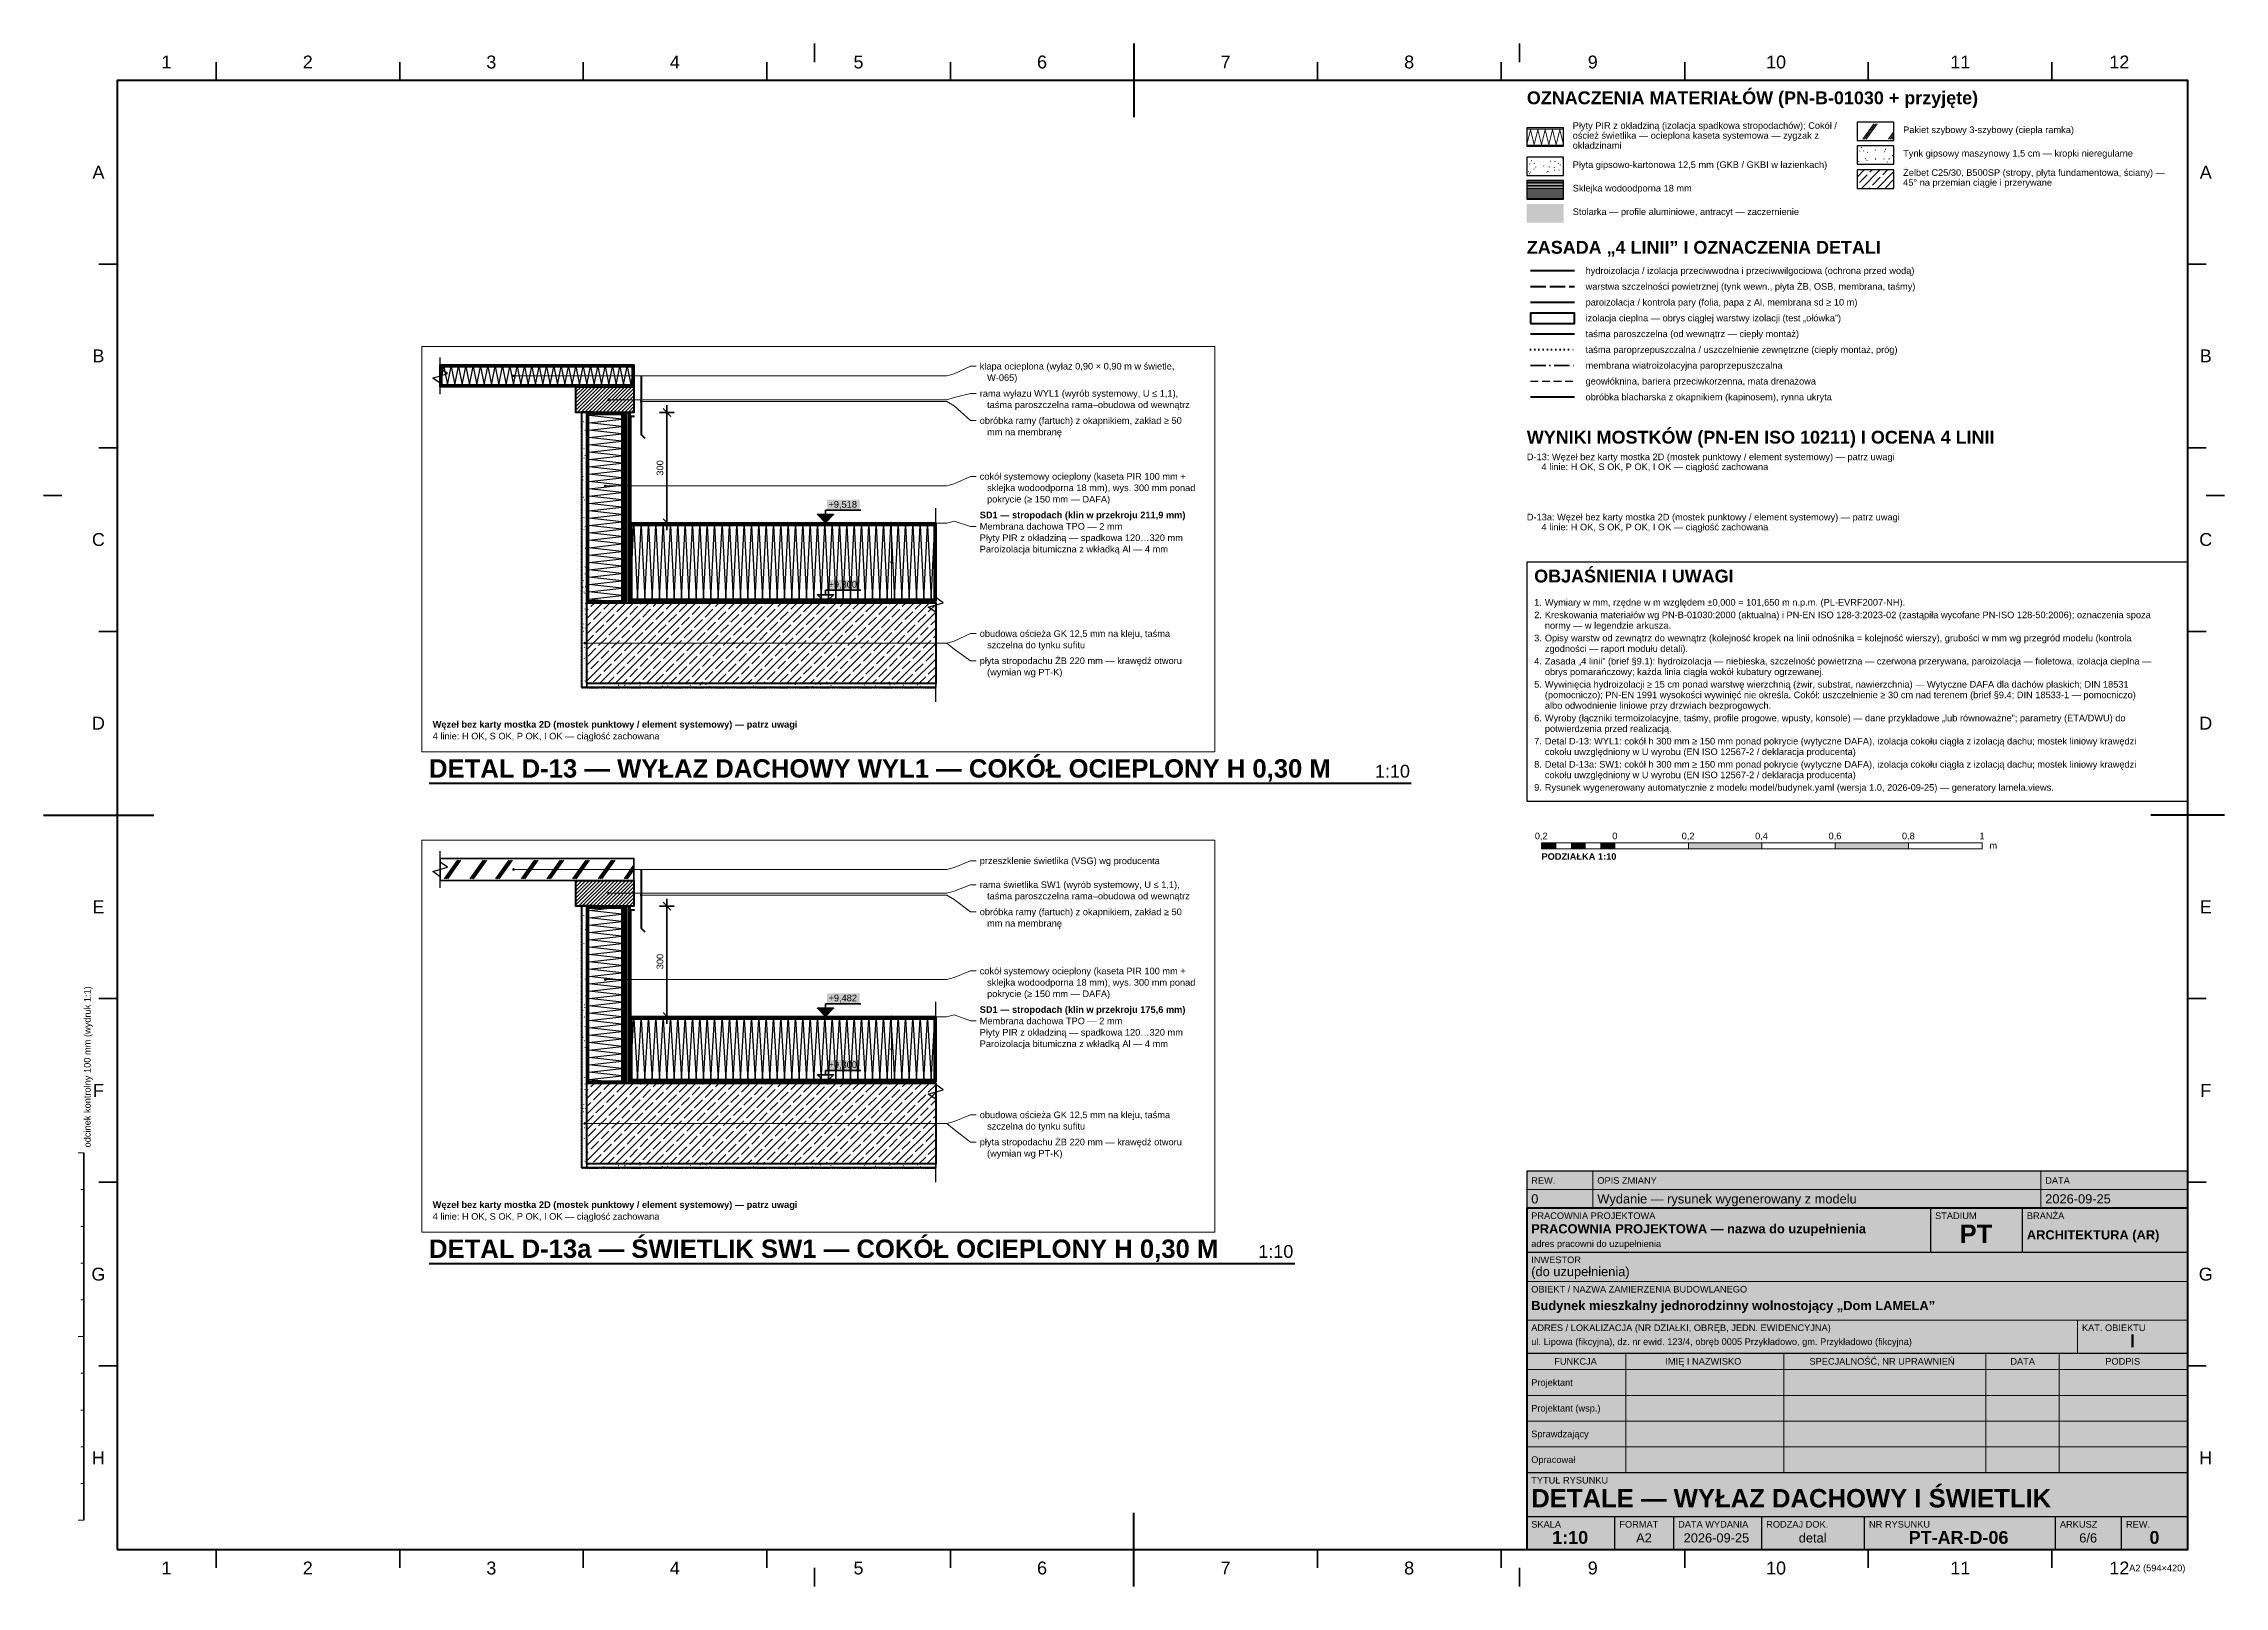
# Paper-space layout 'Arkusz PT-AR-D-06' of a CAD drawing. Header units: metres, sheet in millimetres. Extents: x 0 to 594, y 0 to 420.
# The model-space entities are those that its viewports show. They can reach past a viewport. Long polylines and large blocks are cut down to what shows.
import ezdxf

# ---------------------------------------------------------------- set-up
doc = ezdxf.new("R2010")
doc.units = ezdxf.units.M
for name, pattern in [('KRESKOWA', [5.25, 4.2, -1.05]), ('KRESKOWA_DROBNA', [3.15, 2.1, -1.05]), ('KROPKOWA', [1.05, 0, -1.05]), ('PUNKTOWA_KROTKA', [6.3, 4.2, -1.05, 0, -1.05])]:
    doc.linetypes.add(name, pattern=pattern)
for name, color, linetype, lineweight, true_color in [('A-DET-HYDRO', 5, 'Continuous', 50, 0x1565c0), ('A-DET-IZOL', 30, 'Continuous', 35, 0xef6c00), ('A-DET-PARO', 6, 'Continuous', 35, 0x7b1fa2), ('A-DET-SZCZEL', 1, 'KRESKOWA', 35, 0xd32f2f)]:
    doc.layers.add(name, color=color, linetype=linetype, lineweight=lineweight, true_color=true_color)
for name, color, linetype, lineweight in [('A-DET-OBROBKI', 7, 'Continuous', 35), ('A-DET-OPIS', 2, 'Continuous', 25), ('A-DET-PRZERWA', 8, 'Continuous', 25), ('A-DET-TASMA', 6, 'Continuous', 50), ('A-KRESKOWANIE', 8, 'Continuous', 18), ('A-MASKA', 7, 'Continuous', 18), ('A-OPISY', 2, 'Continuous', 25), ('A-RZEDNE', 1, 'Continuous', 25), ('A-SCIANY-IZOL', 4, 'Continuous', 35), ('A-SCIANY-KONSTR', 7, 'Continuous', 50), ('A-SCIANY-WYK', 8, 'Continuous', 18), ('A-WARSTWY', 8, 'Continuous', 25), ('A-WYMIARY', 1, 'Continuous', 25), ('A-WYPELNIENIA', 9, 'Continuous', 18), ('R-LEGENDA', 7, 'Continuous', 25), ('R-OPISY', 7, 'Continuous', 25), ('R-RAMKA', 7, 'Continuous', 50), ('R-TABLICZKA', 7, 'Continuous', 25)]:
    doc.layers.add(name, color=color, linetype=linetype, lineweight=lineweight)
doc.layers.add('R-RZUTNIA', color=8, linetype='Continuous', lineweight=18, plot=False)
doc.styles.add('PL_ARIAL', font='arial.ttf')
doc.styles.add('PL_ARIAL_B', font='arialbd.ttf')

psp = doc.layouts.new('Arkusz PT-AR-D-06')

# ---------------------------------------------------------------- texts
at = {"layer": 'R-LEGENDA'}
for s, height, style, p in [('OZNACZENIA MATERIAŁÓW (PN-B-01030 + przyjęte)', 3.5, 'PL_ARIAL_B', (404, 403.5)), ('Płyty PIR z okładziną (izolacja spadkowa stropodachów); Cokół /', 1.8, 'PL_ARIAL', (416.5, 396.8)), ('oścież świetlika — ocieplona kaseta systemowa — zygzak z', 1.8, 'PL_ARIAL', (416.5, 394.1)), ('okładzinami', 1.8, 'PL_ARIAL', (416.5, 391.4)), ('Pakiet szybowy 3-szybowy (ciepła ramka)', 1.8, 'PL_ARIAL', (506.5, 395.65)), ('Płyta gipsowo-kartonowa 12,5 mm (GKB / GKBI w łazienkach)', 1.8, 'PL_ARIAL', (416.5, 386.15)), ('Tynk gipsowy maszynowy 1,5 cm — kropki nieregularne', 1.8, 'PL_ARIAL', (506.5, 389.25)), ('Żelbet C25/30, B500SP (stropy, płyta fundamentowa, ściany) —', 1.8, 'PL_ARIAL', (506.5, 384)), ('Sklejka wodoodporna 18 mm', 1.8, 'PL_ARIAL', (416.5, 379.75)), ('45° na przemian ciągłe i przerywane', 1.8, 'PL_ARIAL', (506.5, 381.3)), ('Stolarka — profile aluminiowe, antracyt — zaczernienie', 1.8, 'PL_ARIAL', (416.5, 373.35)), ('ZASADA „4 LINII” I OZNACZENIA DETALI', 3.5, 'PL_ARIAL_B', (404, 362.8)), ('hydroizolacja / izolacja przeciwwodna i przeciwwilgociowa (ochrona przed wodą)', 1.8, 'PL_ARIAL', (420, 357.3)), ('warstwa szczelności powietrznej (tynk wewn., płyta ŻB, OSB, membrana, taśmy)', 1.8, 'PL_ARIAL', (420, 353)), ('paroizolacja / kontrola pary (folia, papa z Al, membrana sd ≥ 10 m)', 1.8, 'PL_ARIAL', (420, 348.7)), ('izolacja cieplna — obrys ciągłej warstwy izolacji (test „ołówka”)', 1.8, 'PL_ARIAL', (420, 344.4)), ('taśma paroszczelna (od wewnątrz — ciepły montaż)', 1.8, 'PL_ARIAL', (420, 340.1)), ('taśma paroprzepuszczalna / uszczelnienie zewnętrzne (ciepły montaż, próg)', 1.8, 'PL_ARIAL', (420, 335.8)), ('membrana wiatroizolacyjna paroprzepuszczalna', 1.8, 'PL_ARIAL', (420, 331.5)), ('geowłóknina, bariera przeciwkorzenna, mata drenażowa', 1.8, 'PL_ARIAL', (420, 327.2)), ('obróbka blacharska z okapnikiem (kapinosem), rynna ukryta', 1.8, 'PL_ARIAL', (420, 322.9)), ('WYNIKI MOSTKÓW (PN-EN ISO 10211) I OCENA 4 LINII', 3.5, 'PL_ARIAL_B', (404, 311.1)), ('D-13: Węzeł bez karty mostka 2D (mostek punktowy / element systemowy) — patrz uwagi', 1.8, 'PL_ARIAL', (404, 306.6)), ('D-13a: Węzeł bez karty mostka 2D (mostek punktowy / element systemowy) — patrz uwagi', 1.8, 'PL_ARIAL', (404, 290.2))]:
    psp.add_text(s, height=height, dxfattribs=dict(at, style=style)).set_placement(p)
at = {"layer": 'R-LEGENDA', "true_color": 0x1a7f37, "style": 'PL_ARIAL'}
for p in [(408, 303.9), (408, 287.5)]:
    psp.add_text('4 linie: H OK, S OK, P OK, I OK — ciągłość zachowana', height=1.8, dxfattribs=at).set_placement(p)
at = {"layer": 'R-OPISY'}
for s, height, style, p in [('OBJAŚNIENIA I UWAGI', 3.5, 'PL_ARIAL_B', (406, 273.3)), ('1. ', 1.8, 'PL_ARIAL', (406, 267)), ('Wymiary w mm, rzędne w m względem ±0,000 = 101,650 m n.p.m. (PL-EVRF2007-NH).', 1.8, 'PL_ARIAL', (408.91, 267)), ('2. ', 1.8, 'PL_ARIAL', (406, 263.58)), ('normy — w legendzie arkusza.', 1.8, 'PL_ARIAL', (408.91, 260.7)), ('Kreskowania materiałów wg PN-B-01030:2000 (aktualna) i PN-EN ISO 128-3:2023-02 (zastąpiła wycofane PN-ISO 128-50:2006); oznaczenia spoza', 1.8, 'PL_ARIAL', (408.91, 263.58)), ('3. ', 1.8, 'PL_ARIAL', (406, 257.28)), ('zgodności — raport modułu detali).', 1.8, 'PL_ARIAL', (408.91, 254.4)), ('Opisy warstw od zewnątrz do wewnątrz (kolejność kropek na linii odnośnika = kolejność wierszy), grubości w mm wg przegród modelu (kontrola', 1.8, 'PL_ARIAL', (408.91, 257.28)), ('4. ', 1.8, 'PL_ARIAL', (406, 250.98)), ('Zasada „4 linii” (brief §9.1): hydroizolacja — niebieska, szczelność powietrzna — czerwona przerywana, paroizolacja — fioletowa, izolacja cieplna —', 1.8, 'PL_ARIAL', (408.91, 250.98)), ('obrys pomarańczowy; każda linia ciągła wokół kubatury ogrzewanej.', 1.8, 'PL_ARIAL', (408.91, 248.1)), ('5. ', 1.8, 'PL_ARIAL', (406, 244.68)), ('Wywinięcia hydroizolacji ≥ 15 cm ponad warstwę wierzchnią (żwir, substrat, nawierzchnia) — Wytyczne DAFA dla dachów płaskich; DIN 18531', 1.8, 'PL_ARIAL', (408.91, 244.68)), ('(pomocniczo); PN-EN 1991 wysokości wywinięć nie określa. Cokół: uszczelnienie ≥ 30 cm nad terenem (brief §9.4; DIN 18533-1 — pomocniczo)', 1.8, 'PL_ARIAL', (408.91, 241.8)), ('albo odwodnienie liniowe przy drzwiach bezprogowych.', 1.8, 'PL_ARIAL', (408.91, 238.92)), ('6. ', 1.8, 'PL_ARIAL', (406, 235.5)), ('Wyroby (łączniki termoizolacyjne, taśmy, profile progowe, wpusty, konsole) — dane przykładowe „lub równoważne”; parametry (ETA/DWU) do', 1.8, 'PL_ARIAL', (408.91, 235.5)), ('potwierdzenia przed realizacją.', 1.8, 'PL_ARIAL', (408.91, 232.62)), ('DETAL D-13 — WYŁAZ DACHOWY WYL1 — COKÓŁ OCIEPLONY H 0,30 M', 5, 'PL_ARIAL_B', (104.98, 220.18)), ('7. ', 1.8, 'PL_ARIAL', (406, 229.2)), ('cokołu uwzględniony w U wyrobu (EN ISO 12567-2 / deklaracja producenta)', 1.8, 'PL_ARIAL', (408.91, 226.32)), ('Detal D-13: WYL1: cokół h 300 mm ≥ 150 mm ponad pokrycie (wytyczne DAFA), izolacja cokołu ciągła z izolacją dachu; mostek liniowy krawędzi', 1.8, 'PL_ARIAL', (408.91, 229.2)), ('1:10', 3.5, 'PL_ARIAL', (362.64, 220.18)), ('8. ', 1.8, 'PL_ARIAL', (406, 222.9)), ('cokołu uwzględniony w U wyrobu (EN ISO 12567-2 / deklaracja producenta)', 1.8, 'PL_ARIAL', (408.91, 220.02)), ('Detal D-13a: SW1: cokół h 300 mm ≥ 150 mm ponad pokrycie (wytyczne DAFA), izolacja cokołu ciągła z izolacją dachu; mostek liniowy krawędzi', 1.8, 'PL_ARIAL', (408.91, 222.9)), ('9. ', 1.8, 'PL_ARIAL', (406, 216.6)), ('Rysunek wygenerowany automatycznie z modelu model/budynek.yaml (wersja 1.0, 2026-09-25) — generatory lamela.views.', 1.8, 'PL_ARIAL', (408.91, 216.6)), ('0,2', 1.8, 'PL_ARIAL', (406.18, 203.4)), ('0', 1.8, 'PL_ARIAL', (427.27, 203.4)), ('0,2', 1.8, 'PL_ARIAL', (446.18, 203.4)), ('0,4', 1.8, 'PL_ARIAL', (466.18, 203.4)), ('0,6', 1.8, 'PL_ARIAL', (486.18, 203.4)), ('0,8', 1.8, 'PL_ARIAL', (506.18, 203.4)), ('1', 1.8, 'PL_ARIAL', (527.27, 203.4)), ('m', 1.8, 'PL_ARIAL', (530, 200.8)), ('PODZIAŁKA 1:10', 1.8, 'PL_ARIAL_B', (408, 197.8)), ('DETAL D-13a — ŚWIETLIK SW1 — COKÓŁ OCIEPLONY H 0,30 M', 5, 'PL_ARIAL_B', (104.98, 89.43)), ('1:10', 3.5, 'PL_ARIAL', (330.88, 89.43))]:
    psp.add_text(s, height=height, dxfattribs=dict(at, style=style)).set_placement(p)
at = {"layer": 'R-OPISY', "style": 'PL_ARIAL'}
psp.add_text('odcinek kontrolny 100 mm (wydruk 1:1)', height=1.8, rotation=90, dxfattribs=at).set_placement((12.8, 119.5))
at = {"layer": 'R-RAMKA', "style": 'PL_ARIAL'}
for s, height, p in [('1', 3.5, (32.09, 413.25)), ('2', 3.5, (70.59, 413.25)), ('3', 3.5, (120.59, 413.25)), ('4', 3.5, (170.59, 413.25)), ('5', 3.5, (220.59, 413.25)), ('6', 3.5, (270.59, 413.25)), ('7', 3.5, (320.59, 413.25)), ('8', 3.5, (370.59, 413.25)), ('9', 3.5, (420.59, 413.25)), ('10', 3.5, (469.17, 413.25)), ('11', 3.5, (519.36, 413.25)), ('12', 3.5, (562.67, 413.25)), ('A', 3.5, (13.3, 383.25)), ('A', 3.5, (587.3, 383.25)), ('B', 3.5, (13.3, 333.25)), ('B', 3.5, (587.3, 333.25)), ('C', 3.5, (13.16, 283.25)), ('C', 3.5, (587.16, 283.25)), ('D', 3.5, (13.16, 233.25)), ('D', 3.5, (587.16, 233.25)), ('E', 3.5, (13.3, 183.25)), ('E', 3.5, (587.3, 183.25)), ('F', 3.5, (13.45, 133.25)), ('F', 3.5, (587.45, 133.25)), ('G', 3.5, (13.02, 83.25)), ('G', 3.5, (587.02, 83.25)), ('H', 3.5, (13.16, 33.25)), ('H', 3.5, (587.16, 33.25)), ('1', 3.5, (32.09, 3.25)), ('2', 3.5, (70.59, 3.25)), ('3', 3.5, (120.59, 3.25)), ('4', 3.5, (170.59, 3.25)), ('5', 3.5, (220.59, 3.25)), ('6', 3.5, (270.59, 3.25)), ('7', 3.5, (320.59, 3.25)), ('8', 3.5, (370.59, 3.25)), ('9', 3.5, (420.59, 3.25)), ('10', 3.5, (469.17, 3.25)), ('11', 3.5, (519.36, 3.25)), ('12', 3.5, (562.67, 3.25)), ('A2 (594×420)', 1.8, (568.07, 4.1))]:
    psp.add_text(s, height=height, dxfattribs=at).set_placement(p)
at = {"layer": 'R-TABLICZKA'}
for s, height, style, p in [('REW.', 1.8, 'PL_ARIAL', (405.2, 109.6)), ('OPIS ZMIANY', 1.8, 'PL_ARIAL', (423.2, 109.6)), ('DATA', 1.8, 'PL_ARIAL', (545.2, 109.6)), ('0', 2.5, 'PL_ARIAL', (405.2, 104.25)), ('PRACOWNIA PROJEKTOWA', 1.8, 'PL_ARIAL', (405.2, 100)), ('Wydanie — rysunek wygenerowany z modelu', 2.5, 'PL_ARIAL', (423.2, 104.25)), ('STADIUM', 1.8, 'PL_ARIAL', (515.2, 100)), ('BRANŻA', 1.8, 'PL_ARIAL', (540.2, 100)), ('2026-09-25', 2.5, 'PL_ARIAL', (545.2, 104.25)), ('PRACOWNIA PROJEKTOWA — nazwa do uzupełnienia', 2.5, 'PL_ARIAL_B', (405.2, 96.1)), ('PT', 5, 'PL_ARIAL_B', (521.86, 93.5)), ('ARCHITEKTURA (AR)', 2.5, 'PL_ARIAL_B', (540.2, 94.45)), ('adres pracowni do uzupełnienia', 1.8, 'PL_ARIAL', (405.2, 92.4)), ('INWESTOR', 1.8, 'PL_ARIAL', (405.2, 88)), ('(do uzupełnienia)', 2.5, 'PL_ARIAL', (405.2, 84.45)), ('OBIEKT / NAZWA ZAMIERZENIA BUDOWLANEGO', 1.8, 'PL_ARIAL', (405.2, 80)), ('Budynek mieszkalny jednorodzinny wolnostojący „Dom LAMELA”', 2.5, 'PL_ARIAL_B', (405.2, 75.2)), ('ADRES / LOKALIZACJA (NR DZIAŁKI, OBRĘB, JEDN. EWIDENCYJNA)', 1.8, 'PL_ARIAL', (405.2, 69.5)), ('KAT. OBIEKTU', 1.8, 'PL_ARIAL', (555.2, 69.5)), ('ul. Lipowa (fikcyjna), dz. nr ewid. 123/4, obręb 0005 Przykładowo, gm. Przykładowo (fikcyjna)', 1.8, 'PL_ARIAL', (405.2, 65.72)), ('I', 3.5, 'PL_ARIAL_B', (568.29, 65.07)), ('FUNKCJA', 1.8, 'PL_ARIAL', (411.47, 60.35)), ('IMIĘ I NAZWISKO', 1.8, 'PL_ARIAL', (441.74, 60.35)), ('SPECJALNOŚĆ, NR UPRAWNIEŃ', 1.8, 'PL_ARIAL', (480.98, 60.35)), ('DATA', 1.8, 'PL_ARIAL', (535.71, 60.35)), ('PODPIS', 1.8, 'PL_ARIAL', (561.56, 60.35)), ('Projektant', 1.8, 'PL_ARIAL', (405.2, 54.6)), ('Projektant (wsp.)', 1.8, 'PL_ARIAL', (405.2, 47.6)), ('Sprawdzający', 1.8, 'PL_ARIAL', (405.2, 40.6)), ('TYTUŁ RYSUNKU', 1.8, 'PL_ARIAL', (405.2, 28)), ('Opracował', 1.8, 'PL_ARIAL', (405.2, 33.6)), ('DETALE — WYŁAZ DACHOWY I ŚWIETLIK', 5, 'PL_ARIAL_B', (405.2, 21.5)), ('SKALA', 1.8, 'PL_ARIAL', (405.2, 16)), ('FORMAT', 1.8, 'PL_ARIAL', (429.2, 16)), ('RODZAJ DOK.', 1.8, 'PL_ARIAL', (469.2, 16)), ('NR RYSUNKU', 1.8, 'PL_ARIAL', (497.2, 16)), ('ARKUSZ', 1.8, 'PL_ARIAL', (549.2, 16)), ('1:10', 3.5, 'PL_ARIAL_B', (410.91, 11.57)), ('A2', 2.5, 'PL_ARIAL', (433.78, 11.95)), ('DATA WYDANIA', 1.8, 'PL_ARIAL', (445.2, 16)), ('2026-09-25', 2.5, 'PL_ARIAL', (446.71, 11.95)), ('detal', 2.5, 'PL_ARIAL', (478.06, 11.95)), ('PT-AR-D-06', 3.5, 'PL_ARIAL_B', (508.01, 11.57)), ('6/6', 2.5, 'PL_ARIAL', (554.47, 11.95)), ('REW.', 1.8, 'PL_ARIAL', (567.2, 16)), ('0', 3.5, 'PL_ARIAL_B', (573.59, 11.57))]:
    psp.add_text(s, height=height, dxfattribs=dict(at, style=style)).set_placement(p)

msp = doc.modelspace()

# ---------------------------------------------------------------- texts
at = {"layer": 'A-DET-OPIS', "style": 'PL_ARIAL_B'}
for p in [(-0.42, -0.34), (21.6804, -0.34)]:
    msp.add_text('Węzeł bez karty mostka 2D (mostek punktowy / element systemowy) — patrz uwagi', height=0.018, dxfattribs=at).set_placement(p)
at = {"layer": 'A-DET-OPIS', "true_color": 0x1a7f37, "style": 'PL_ARIAL'}
for p in [(-0.42, -0.372), (21.6804, -0.372)]:
    msp.add_text('4 linie: H OK, S OK, P OK, I OK — ciągłość zachowana', height=0.018, dxfattribs=at).set_placement(p)
at = {"layer": 'A-OPISY'}
for s, style, p in [('klapa ocieplona (wyłaz 0,90 × 0,90 m w świetle,', 'PL_ARIAL', (1.07, 0.635)), ('W-065)', 'PL_ARIAL', (1.09, 0.604)), ('przeszklenie świetlika (VSG) wg producenta', 'PL_ARIAL', (23.1704, 0.5961)), ('rama wyłazu WYL1 (wyrób systemowy, U ≤ 1,1),', 'PL_ARIAL', (1.07, 0.561)), ('taśma paroszczelna rama–obudowa od wewnątrz', 'PL_ARIAL', (1.09, 0.53)), ('rama świetlika SW1 (wyrób systemowy, U ≤ 1,1),', 'PL_ARIAL', (23.1704, 0.5311)), ('obróbka ramy (fartuch) z okapnikiem, zakład ≥ 50', 'PL_ARIAL', (1.07, 0.487)), ('obróbka ramy (fartuch) z okapnikiem, zakład ≥ 50', 'PL_ARIAL', (23.1704, 0.4571)), ('taśma paroszczelna rama–obudowa od wewnątrz', 'PL_ARIAL', (23.1904, 0.5001)), ('mm na membranę', 'PL_ARIAL', (1.09, 0.456)), ('mm na membranę', 'PL_ARIAL', (23.1904, 0.4261)), ('cokół systemowy ocieplony (kaseta PIR 100 mm +', 'PL_ARIAL', (1.07, 0.335)), ('sklejka wodoodporna 18 mm), wys. 300 mm ponad', 'PL_ARIAL', (1.09, 0.304)), ('cokół systemowy ocieplony (kaseta PIR 100 mm +', 'PL_ARIAL', (23.1704, 0.2961)), ('SD1 — stropodach (klin w przekroju 211,9 mm)', 'PL_ARIAL_B', (1.07, 0.23)), ('pokrycie (≥ 150 mm — DAFA)', 'PL_ARIAL', (1.09, 0.273)), ('sklejka wodoodporna 18 mm), wys. 300 mm ponad', 'PL_ARIAL', (23.1904, 0.2651)), ('pokrycie (≥ 150 mm — DAFA)', 'PL_ARIAL', (23.1904, 0.2341)), ('Membrana dachowa TPO — 2 mm', 'PL_ARIAL', (1.07, 0.199)), ('Płyty PIR z okładziną — spadkowa 120…320 mm', 'PL_ARIAL', (1.07, 0.168)), ('SD1 — stropodach (klin w przekroju 175,6 mm)', 'PL_ARIAL_B', (23.1704, 0.1911)), ('Membrana dachowa TPO — 2 mm', 'PL_ARIAL', (23.1704, 0.1601)), ('Paroizolacja bitumiczna z wkładką Al — 4 mm', 'PL_ARIAL', (1.07, 0.137)), ('Płyty PIR z okładziną — spadkowa 120…320 mm', 'PL_ARIAL', (23.1704, 0.1291)), ('Paroizolacja bitumiczna z wkładką Al — 4 mm', 'PL_ARIAL', (23.1704, 0.0981)), ('obudowa ościeża GK 12,5 mm na kleju, taśma', 'PL_ARIAL', (1.07, -0.0929)), ('szczelna do tynku sufitu', 'PL_ARIAL', (1.09, -0.1239)), ('obudowa ościeża GK 12,5 mm na kleju, taśma', 'PL_ARIAL', (23.1704, -0.0955)), ('szczelna do tynku sufitu', 'PL_ARIAL', (23.1904, -0.1265)), ('płyta stropodachu ŻB 220 mm — krawędź otworu', 'PL_ARIAL', (1.07, -0.1669)), ('płyta stropodachu ŻB 220 mm — krawędź otworu', 'PL_ARIAL', (23.1704, -0.1695)), ('(wymian wg PT-K)', 'PL_ARIAL', (1.09, -0.1979)), ('(wymian wg PT-K)', 'PL_ARIAL', (23.1904, -0.2005))]:
    msp.add_text(s, height=0.018, dxfattribs=dict(at, style=style)).set_placement(p)
at = {"layer": 'A-RZEDNE', "style": 'PL_ARIAL'}
for s, p in [('+9,518', (0.658, 0.2589)), ('+9,482', (22.7584, 0.2226)), ('+9,300', (0.658, 0.041)), ('+9,300', (22.7584, 0.041))]:
    msp.add_text(s, height=0.018, dxfattribs=at).set_placement(p)
at = {"layer": 'A-WYMIARY', "style": 'PL_ARIAL'}
for p in [(0.208, 0.3461), (22.3084, 0.3098)]:
    msp.add_text('300', height=0.018, rotation=90, dxfattribs=at).set_placement(p)

# ---------------------------------------------------------------- hatches: boundary and pattern name
at = {"layer": 'A-MASKA', "true_color": 0xffffff}
for points in [[(0.654, 0.251), (0.7427, 0.251), (0.7427, 0.2809), (0.654, 0.2809)], [(22.7544, 0.2146), (22.8431, 0.2146), (22.8431, 0.2446), (22.7544, 0.2446)], [(0.654, 0.033), (0.7427, 0.033), (0.7427, 0.063), (0.654, 0.063)], [(22.7544, 0.033), (22.8431, 0.033), (22.8431, 0.063), (22.7544, 0.063)]]:
    msp.add_hatch(color=7, dxfattribs=at).paths.add_polyline_path(points)
at = {"layer": 'A-OPISY', "true_color": 0x000000}
for points in [[(-0.1965, 0.6179), (-0.1966, 0.6189), (-0.197, 0.6197), (-0.1975, 0.6204), (-0.1983, 0.621), (-0.1991, 0.6213), (-0.2, 0.6214), (-0.2009, 0.6213), (-0.2018, 0.621), (-0.2025, 0.6204), (-0.203, 0.6197), (-0.2034, 0.6189), (-0.2035, 0.6179), (-0.2034, 0.617), (-0.203, 0.6162), (-0.2025, 0.6155), (-0.2018, 0.6149), (-0.2009, 0.6146), (-0.2, 0.6144), (-0.1991, 0.6146), (-0.1983, 0.6149), (-0.1975, 0.6155), (-0.197, 0.6162), (-0.1966, 0.617)], [(0.0625, 0.5529), (0.0624, 0.5539), (0.062, 0.5547), (0.0615, 0.5554), (0.0607, 0.556), (0.0599, 0.5563), (0.059, 0.5564), (0.0581, 0.5563), (0.0573, 0.556), (0.0565, 0.5554), (0.056, 0.5547), (0.0556, 0.5539), (0.0555, 0.5529), (0.0556, 0.552), (0.056, 0.5512), (0.0565, 0.5505), (0.0573, 0.5499), (0.0581, 0.5496), (0.059, 0.5494), (0.0599, 0.5496), (0.0607, 0.5499), (0.0615, 0.5505), (0.062, 0.5512), (0.0624, 0.552)], [(0.1515, 0.5479), (0.1514, 0.5489), (0.151, 0.5497), (0.1505, 0.5504), (0.1498, 0.551), (0.1489, 0.5513), (0.148, 0.5514), (0.1471, 0.5513), (0.1463, 0.551), (0.1455, 0.5504), (0.145, 0.5497), (0.1446, 0.5489), (0.1445, 0.5479), (0.1446, 0.547), (0.145, 0.5462), (0.1455, 0.5455), (0.1463, 0.5449), (0.1471, 0.5446), (0.148, 0.5444), (0.1489, 0.5446), (0.1498, 0.5449), (0.1505, 0.5455), (0.151, 0.5462), (0.1514, 0.547)], [(21.9039, 0.5816), (21.9038, 0.5825), (21.9034, 0.5833), (21.9029, 0.5841), (21.9021, 0.5846), (21.9013, 0.585), (21.9004, 0.5851), (21.8995, 0.585), (21.8986, 0.5846), (21.8979, 0.5841), (21.8974, 0.5833), (21.897, 0.5825), (21.8969, 0.5816), (21.897, 0.5807), (21.8974, 0.5798), (21.8979, 0.5791), (21.8986, 0.5785), (21.8995, 0.5782), (21.9004, 0.5781), (21.9013, 0.5782), (21.9021, 0.5785), (21.9029, 0.5791), (21.9034, 0.5798), (21.9038, 0.5807)], [(22.1629, 0.5166), (22.1628, 0.5175), (22.1624, 0.5183), (22.1619, 0.5191), (22.1611, 0.5196), (22.1603, 0.52), (22.1594, 0.5201), (22.1585, 0.52), (22.1576, 0.5196), (22.1569, 0.5191), (22.1564, 0.5183), (22.156, 0.5175), (22.1559, 0.5166), (22.156, 0.5157), (22.1564, 0.5148), (22.1569, 0.5141), (22.1576, 0.5135), (22.1585, 0.5132), (22.1594, 0.5131), (22.1603, 0.5132), (22.1611, 0.5135), (22.1619, 0.5141), (22.1624, 0.5148), (22.1628, 0.5157)], [(22.2519, 0.5116), (22.2518, 0.5125), (22.2514, 0.5133), (22.2509, 0.5141), (22.2501, 0.5146), (22.2493, 0.515), (22.2484, 0.5151), (22.2475, 0.515), (22.2466, 0.5146), (22.2459, 0.5141), (22.2454, 0.5133), (22.245, 0.5125), (22.2449, 0.5116), (22.245, 0.5107), (22.2454, 0.5098), (22.2459, 0.5091), (22.2466, 0.5085), (22.2475, 0.5082), (22.2484, 0.5081), (22.2493, 0.5082), (22.2501, 0.5085), (22.2509, 0.5091), (22.2514, 0.5098), (22.2518, 0.5107)], [(0.0535, 0.3179), (0.0534, 0.3189), (0.053, 0.3197), (0.0525, 0.3204), (0.0517, 0.321), (0.0509, 0.3213), (0.05, 0.3214), (0.0491, 0.3213), (0.0483, 0.321), (0.0475, 0.3204), (0.047, 0.3197), (0.0466, 0.3189), (0.0465, 0.3179), (0.0466, 0.317), (0.047, 0.3162), (0.0475, 0.3155), (0.0483, 0.3149), (0.0491, 0.3146), (0.05, 0.3144), (0.0509, 0.3146), (0.0517, 0.3149), (0.0525, 0.3155), (0.053, 0.3162), (0.0534, 0.317)], [(22.1539, 0.2816), (22.1538, 0.2825), (22.1534, 0.2833), (22.1529, 0.2841), (22.1521, 0.2846), (22.1513, 0.285), (22.1504, 0.2851), (22.1495, 0.285), (22.1486, 0.2846), (22.1479, 0.2841), (22.1474, 0.2833), (22.147, 0.2825), (22.1469, 0.2816), (22.147, 0.2807), (22.1474, 0.2798), (22.1479, 0.2791), (22.1486, 0.2785), (22.1495, 0.2782), (22.1504, 0.2781), (22.1513, 0.2782), (22.1521, 0.2785), (22.1529, 0.2791), (22.1534, 0.2798), (22.1538, 0.2807)], [(0.8335, 0.2169), (0.8334, 0.2179), (0.833, 0.2187), (0.8325, 0.2194), (0.8317, 0.22), (0.8309, 0.2203), (0.83, 0.2204), (0.8291, 0.2203), (0.8282, 0.22), (0.8275, 0.2194), (0.827, 0.2187), (0.8266, 0.2179), (0.8265, 0.2169), (0.8266, 0.216), (0.827, 0.2152), (0.8275, 0.2145), (0.8282, 0.2139), (0.8291, 0.2136), (0.83, 0.2134), (0.8309, 0.2136), (0.8317, 0.2139), (0.8325, 0.2145), (0.833, 0.2152), (0.8334, 0.216)], [(22.9339, 0.1806), (22.9338, 0.1815), (22.9334, 0.1823), (22.9329, 0.1831), (22.9321, 0.1836), (22.9313, 0.184), (22.9304, 0.1841), (22.9295, 0.184), (22.9286, 0.1836), (22.9279, 0.1831), (22.9274, 0.1823), (22.927, 0.1815), (22.9269, 0.1806), (22.927, 0.1797), (22.9274, 0.1788), (22.9279, 0.1781), (22.9286, 0.1775), (22.9295, 0.1772), (22.9304, 0.1771), (22.9313, 0.1772), (22.9321, 0.1775), (22.9329, 0.1781), (22.9334, 0.1788), (22.9338, 0.1797)], [(0.8335, 0.11), (0.8334, 0.1109), (0.833, 0.1117), (0.8325, 0.1124), (0.8317, 0.113), (0.8309, 0.1134), (0.83, 0.1135), (0.8291, 0.1134), (0.8282, 0.113), (0.8275, 0.1124), (0.827, 0.1117), (0.8266, 0.1109), (0.8265, 0.11), (0.8266, 0.1091), (0.827, 0.1082), (0.8275, 0.1075), (0.8282, 0.1069), (0.8291, 0.1066), (0.83, 0.1065), (0.8309, 0.1066), (0.8317, 0.1069), (0.8325, 0.1075), (0.833, 0.1082), (0.8334, 0.1091)], [(22.9339, 0.0918), (22.9338, 0.0927), (22.9334, 0.0935), (22.9329, 0.0943), (22.9321, 0.0948), (22.9313, 0.0952), (22.9304, 0.0953), (22.9295, 0.0952), (22.9286, 0.0948), (22.9279, 0.0943), (22.9274, 0.0935), (22.927, 0.0927), (22.9269, 0.0918), (22.927, 0.0909), (22.9274, 0.09), (22.9279, 0.0893), (22.9286, 0.0888), (22.9295, 0.0884), (22.9304, 0.0883), (22.9313, 0.0884), (22.9321, 0.0888), (22.9329, 0.0893), (22.9334, 0.09), (22.9338, 0.0909)], [(0.8335, 0.002), (0.8334, 0.0029), (0.833, 0.0037), (0.8325, 0.0045), (0.8317, 0.005), (0.8309, 0.0054), (0.83, 0.0055), (0.8291, 0.0054), (0.8282, 0.005), (0.8275, 0.0045), (0.827, 0.0037), (0.8266, 0.0029), (0.8265, 0.002), (0.8266, 0.0011), (0.827, 0.0002), (0.8275, -0.0005), (0.8282, -0.001), (0.8291, -0.0014), (0.83, -0.0015), (0.8309, -0.0014), (0.8317, -0.001), (0.8325, -0.0005), (0.833, 0.0002), (0.8334, 0.0011)], [(22.9339, 0.002), (22.9338, 0.0029), (22.9334, 0.0037), (22.9329, 0.0045), (22.9321, 0.005), (22.9313, 0.0054), (22.9304, 0.0055), (22.9295, 0.0054), (22.9286, 0.005), (22.9279, 0.0045), (22.9274, 0.0037), (22.927, 0.0029), (22.9269, 0.002), (22.927, 0.0011), (22.9274, 0.0002), (22.9279, -0.0005), (22.9286, -0.001), (22.9295, -0.0014), (22.9304, -0.0015), (22.9313, -0.0014), (22.9321, -0.001), (22.9329, -0.0005), (22.9334, 0.0002), (22.9338, 0.0011)], [(-0.0025, -0.11), (-0.0026, -0.1091), (-0.003, -0.1082), (-0.0035, -0.1075), (-0.0043, -0.107), (-0.0051, -0.1066), (-0.006, -0.1065), (-0.0069, -0.1066), (-0.0078, -0.107), (-0.0085, -0.1075), (-0.009, -0.1082), (-0.0094, -0.1091), (-0.0095, -0.11), (-0.0094, -0.1109), (-0.009, -0.1118), (-0.0085, -0.1125), (-0.0078, -0.113), (-0.0069, -0.1134), (-0.006, -0.1135), (-0.0051, -0.1134), (-0.0043, -0.113), (-0.0035, -0.1125), (-0.003, -0.1118), (-0.0026, -0.1109)], [(0.4035, -0.11), (0.4034, -0.1091), (0.403, -0.1082), (0.4025, -0.1075), (0.4017, -0.107), (0.4009, -0.1066), (0.4, -0.1065), (0.3991, -0.1066), (0.3983, -0.107), (0.3975, -0.1075), (0.397, -0.1082), (0.3966, -0.1091), (0.3965, -0.11), (0.3966, -0.1109), (0.397, -0.1118), (0.3975, -0.1125), (0.3983, -0.113), (0.3991, -0.1134), (0.4, -0.1135), (0.4009, -0.1134), (0.4017, -0.113), (0.4025, -0.1125), (0.403, -0.1118), (0.4034, -0.1109)], [(22.0979, -0.11), (22.0978, -0.1091), (22.0974, -0.1082), (22.0969, -0.1075), (22.0961, -0.107), (22.0953, -0.1066), (22.0944, -0.1065), (22.0935, -0.1066), (22.0926, -0.107), (22.0919, -0.1075), (22.0914, -0.1082), (22.091, -0.1091), (22.0909, -0.11), (22.091, -0.1109), (22.0914, -0.1118), (22.0919, -0.1125), (22.0926, -0.113), (22.0935, -0.1134), (22.0944, -0.1135), (22.0953, -0.1134), (22.0961, -0.113), (22.0969, -0.1125), (22.0974, -0.1118), (22.0978, -0.1109)], [(22.5039, -0.11), (22.5038, -0.1091), (22.5034, -0.1082), (22.5029, -0.1075), (22.5021, -0.107), (22.5013, -0.1066), (22.5004, -0.1065), (22.4995, -0.1066), (22.4986, -0.107), (22.4979, -0.1075), (22.4974, -0.1082), (22.497, -0.1091), (22.4969, -0.11), (22.497, -0.1109), (22.4974, -0.1118), (22.4979, -0.1125), (22.4986, -0.113), (22.4995, -0.1134), (22.5004, -0.1135), (22.5013, -0.1134), (22.5021, -0.113), (22.5029, -0.1125), (22.5034, -0.1118), (22.5038, -0.1109)]]:
    msp.add_hatch(color=7, dxfattribs=at).paths.add_polyline_path(points)
at = {"layer": 'A-RZEDNE', "true_color": 0x000000}
for points in [[(0.65, 0.2179), (0.672, 0.2399), (0.628, 0.2399)], [(22.7504, 0.1816), (22.7724, 0.2036), (22.7284, 0.2036)]]:
    msp.add_hatch(color=7, dxfattribs=at).paths.add_polyline_path(points)

# ---------------------------------------------------------------- linework, layer by layer
at = {"layer": 'A-DET-HYDRO', "linetype": 'Continuous', "lineweight": 70, "ltscale": 0.01, "true_color": 0x1565c0, "flags": 128}
for points in [[(0.95, 0.2169), (0.12, 0.2169), (0.12, 0.5079), (0.13, 0.5079)], [(23.0504, 0.1806), (22.2204, 0.1806), (22.2204, 0.4716), (22.2304, 0.4716)], [(0.118, 0.2169), (0.95, 0.2169)], [(22.2184, 0.1806), (23.0504, 0.1806)]]:
    msp.add_lwpolyline(points, dxfattribs=at)
at = {"layer": 'A-DET-IZOL', "lineweight": 50, "ltscale": 0.01, "true_color": 0xef6c00}
for points in [[(-0.3955, 0.5924), (-0.3955, 0.6434), (0.1235, 0.6434), (0.1235, 0.5924)], [(0.0955, 0.0045), (0.0045, 0.0045), (0.0045, 0.5134), (0.0955, 0.5134)], [(22.1959, 0.4771), (22.1959, 0.0045), (22.1049, 0.0045), (22.1049, 0.4771)], [(0.9455, 0.2114), (0.9455, 0.0085), (0.1225, 0.0085), (0.1225, 0.2114)], [(23.0459, 0.1751), (23.0459, 0.0085), (22.2229, 0.0085), (22.2229, 0.1751)]]:
    msp.add_lwpolyline(points, close=True, dxfattribs=at)
at = {"layer": 'A-DET-OBROBKI', "lineweight": 50, "ltscale": 0.01, "true_color": 0x000000}
for points in [[(0.148, 0.6179), (0.148, 0.4579), (0.158, 0.4479)], [(22.2484, 0.5816), (22.2484, 0.4216), (22.2584, 0.4116)]]:
    msp.add_lwpolyline(points, dxfattribs=at)
at = {"layer": 'A-DET-PARO', "linetype": 'Continuous', "lineweight": 50, "ltscale": 0.01, "true_color": 0x7b1fa2, "flags": 128}
for points in [[(0.95, 0.002), (0.12, 0.002), (0.12, 0.2579)], [(23.0504, 0.002), (22.2204, 0.002), (22.2204, 0.2216)], [(0.118, 0.002), (0.95, 0.002)], [(22.2184, 0.002), (23.0504, 0.002)]]:
    msp.add_lwpolyline(points, dxfattribs=at)
at = {"layer": 'A-DET-PRZERWA', "lineweight": 25, "ltscale": 0.01, "true_color": 0x000000}
for points in [[(-0.4, 0.5679), (-0.4, 0.5979), (-0.42, 0.6119), (-0.38, 0.6239), (-0.4, 0.6379), (-0.4, 0.6679)], [(21.7004, 0.5316), (21.7004, 0.5616), (21.6804, 0.5756), (21.7204, 0.5876), (21.7004, 0.6016), (21.7004, 0.6316)], [(0.95, -0.27), (0.95, -0.026), (0.93, -0.012), (0.97, 0), (0.95, 0.014), (0.95, 0.2579)], [(23.0504, -0.27), (23.0504, -0.0442), (23.0304, -0.0302), (23.0704, -0.0182), (23.0504, -0.0042), (23.0504, 0.2216)]]:
    msp.add_lwpolyline(points, dxfattribs=at)
at = {"layer": 'A-DET-SZCZEL', "linetype": 'KRESKOWA', "lineweight": 50, "ltscale": 0.01, "true_color": 0xd32f2f, "flags": 128}
for points in [[(0.95, -0.232), (-0.014, -0.232), (-0.014, 0.4979)], [(23.0504, -0.232), (22.0864, -0.232), (22.0864, 0.4616)]]:
    msp.add_lwpolyline(points, dxfattribs=at)
at = {"layer": 'A-DET-TASMA', "linetype": 'Continuous', "lineweight": 100, "ltscale": 0.01, "true_color": 0x7b1fa2, "flags": 128}
for points in [[(-0.014, 0.4779), (-0.014, 0.5199), (0.02, 0.5199)], [(22.0864, 0.4416), (22.0864, 0.4836), (22.1204, 0.4836)]]:
    msp.add_lwpolyline(points, dxfattribs=at)
at = {"layer": 'A-KRESKOWANIE', "lineweight": 25, "ltscale": 0.01}
for points in [[(-0.4, 0.6444), (0.128, 0.6444)], [(-0.4, 0.5929), (-0.39, 0.6429), (-0.38, 0.5929), (-0.37, 0.6429), (-0.36, 0.5929), (-0.35, 0.6429), (-0.34, 0.5929), (-0.33, 0.6429), (-0.32, 0.5929), (-0.31, 0.6429), (-0.3, 0.5929), (-0.29, 0.6429), (-0.28, 0.5929), (-0.27, 0.6429), (-0.26, 0.5929), (-0.25, 0.6429), (-0.24, 0.5929), (-0.23, 0.6429), (-0.22, 0.5929), (-0.21, 0.6429), (-0.2, 0.5929), (-0.19, 0.6429), (-0.18, 0.5929), (-0.17, 0.6429), (-0.16, 0.5929), (-0.15, 0.6429), (-0.14, 0.5929), (-0.13, 0.6429), (-0.12, 0.5929), (-0.11, 0.6429), (-0.1, 0.5929), (-0.09, 0.6429), (-0.08, 0.5929), (-0.07, 0.6429), (-0.06, 0.5929), (-0.05, 0.6429), (-0.04, 0.5929), (-0.03, 0.6429), (-0.02, 0.5929), (-0.01, 0.6429), (0, 0.5929), (0.01, 0.6429), (0.02, 0.5929), (0.03, 0.6429), (0.04, 0.5929), (0.05, 0.6429), (0.06, 0.5929), (0.07, 0.6429), (0.08, 0.5929), (0.09, 0.6429), (0.1, 0.5929), (0.11, 0.6429), (0.12, 0.5929), (0.128, 0.6329)], [(21.7124, 0.5564), (21.7484, 0.6068)], [(21.7169, 0.5564), (21.7529, 0.6068)], [(21.7214, 0.5564), (21.7574, 0.6068)], [(21.7824, 0.5564), (21.8184, 0.6068)], [(21.7869, 0.5564), (21.8229, 0.6068)], [(21.7914, 0.5564), (21.8274, 0.6068)], [(21.8524, 0.5564), (21.8884, 0.6068)], [(21.8569, 0.5564), (21.8929, 0.6068)], [(21.8614, 0.5564), (21.8974, 0.6068)], [(21.9224, 0.5564), (21.9584, 0.6068)], [(21.9269, 0.5564), (21.9629, 0.6068)], [(21.9314, 0.5564), (21.9674, 0.6068)], [(21.9924, 0.5564), (22.0284, 0.6068)], [(21.9969, 0.5564), (22.0329, 0.6068)], [(22.0014, 0.5564), (22.0374, 0.6068)], [(22.0624, 0.5564), (22.0984, 0.6068)], [(22.0669, 0.5564), (22.1029, 0.6068)], [(22.0714, 0.5564), (22.1074, 0.6068)], [(22.1324, 0.5564), (22.1684, 0.6068)], [(22.1369, 0.5564), (22.1729, 0.6068)], [(22.1414, 0.5564), (22.1774, 0.6068)], [(-0.4, 0.5914), (0.128, 0.5914)], [(-0.03, 0.5244), (0.0336, 0.5879)], [(-0.03, 0.5343), (0.0237, 0.5879)], [(-0.03, 0.5442), (0.0138, 0.5879)], [(-0.03, 0.5541), (0.0039, 0.5879)], [(-0.03, 0.564), (-0.006, 0.5879)], [(-0.03, 0.5739), (-0.0159, 0.5879)], [(-0.03, 0.5838), (-0.0258, 0.5879)], [(-0.0265, 0.5179), (0.0435, 0.5879)], [(-0.0166, 0.5179), (0.0534, 0.5879)], [(-0.0067, 0.5179), (0.0633, 0.5879)], [(0.0032, 0.5179), (0.0732, 0.5879)], [(0.0131, 0.5179), (0.0831, 0.5879)], [(0.023, 0.5179), (0.093, 0.5879)], [(0.0329, 0.5179), (0.1029, 0.5879)], [(0.0428, 0.5179), (0.1128, 0.5879)], [(0.0527, 0.5179), (0.1227, 0.5879)], [(0.0626, 0.5179), (0.128, 0.5834)], [(0.0725, 0.5179), (0.128, 0.5735)], [(0.0824, 0.5179), (0.128, 0.5636)], [(0.0923, 0.5179), (0.128, 0.5537)], [(0.1022, 0.5179), (0.128, 0.5438)], [(22.0704, 0.4848), (22.1372, 0.5516)], [(22.0704, 0.4947), (22.1273, 0.5516)], [(22.0704, 0.5046), (22.1174, 0.5516)], [(22.0704, 0.5145), (22.1075, 0.5516)], [(22.0704, 0.5244), (22.0976, 0.5516)], [(22.0704, 0.5343), (22.0877, 0.5516)], [(22.0704, 0.5442), (22.0778, 0.5516)], [(22.0771, 0.4816), (22.1471, 0.5516)], [(22.087, 0.4816), (22.157, 0.5516)], [(22.0969, 0.4816), (22.1669, 0.5516)], [(22.1068, 0.4816), (22.1768, 0.5516)], [(22.1167, 0.4816), (22.1867, 0.5516)], [(22.1266, 0.4816), (22.1966, 0.5516)], [(22.1365, 0.4816), (22.2065, 0.5516)], [(22.1464, 0.4816), (22.2164, 0.5516)], [(22.1563, 0.4816), (22.2263, 0.5516)], [(22.1662, 0.4816), (22.2284, 0.5438)], [(22.2024, 0.5564), (22.2284, 0.5928)], [(22.2069, 0.5564), (22.2284, 0.5865)], [(22.2114, 0.5564), (22.2284, 0.5802)], [(-0.0085, 0.4923), (-0.0091, 0.4928)], [(0.0035, 0), (0.0035, 0.5179)], [(0.095, 0), (0.005, 0.01), (0.095, 0.02), (0.005, 0.03), (0.095, 0.04), (0.005, 0.05), (0.095, 0.06), (0.005, 0.07), (0.095, 0.08), (0.005, 0.09), (0.095, 0.1), (0.005, 0.11), (0.095, 0.12), (0.005, 0.13), (0.095, 0.14), (0.005, 0.15), (0.095, 0.16), (0.005, 0.17), (0.095, 0.18), (0.005, 0.19), (0.095, 0.2), (0.005, 0.21), (0.095, 0.22), (0.005, 0.23), (0.095, 0.24), (0.005, 0.25), (0.095, 0.26), (0.005, 0.27), (0.095, 0.28), (0.005, 0.29), (0.095, 0.3), (0.005, 0.31), (0.095, 0.32), (0.005, 0.33), (0.095, 0.34), (0.005, 0.35), (0.095, 0.36), (0.005, 0.37), (0.095, 0.38), (0.005, 0.39), (0.095, 0.4), (0.005, 0.41), (0.095, 0.42), (0.005, 0.43), (0.095, 0.44), (0.005, 0.45), (0.095, 0.46), (0.005, 0.47), (0.095, 0.48), (0.005, 0.49), (0.095, 0.5), (0.005, 0.51), (0.0765, 0.5179)], [(0.0965, 0), (0.0965, 0.5179)], [(0.101, 0), (0.101, 0.5179)], [(0.105, 0), (0.105, 0.5179)], [(0.109, 0), (0.109, 0.5179)], [(0.1121, 0.5179), (0.128, 0.5339)], [(0.113, 0), (0.113, 0.5179)], [(0.117, 0), (0.117, 0.5179)], [(0.122, 0.5179), (0.128, 0.524)], [(22.1039, 0), (22.1039, 0.4816)], [(22.1954, 0), (22.1054, 0.01), (22.1954, 0.02), (22.1054, 0.03), (22.1954, 0.04), (22.1054, 0.05), (22.1954, 0.06), (22.1054, 0.07), (22.1954, 0.08), (22.1054, 0.09), (22.1954, 0.1), (22.1054, 0.11), (22.1954, 0.12), (22.1054, 0.13), (22.1954, 0.14), (22.1054, 0.15), (22.1954, 0.16), (22.1054, 0.17), (22.1954, 0.18), (22.1054, 0.19), (22.1954, 0.2), (22.1054, 0.21), (22.1954, 0.22), (22.1054, 0.23), (22.1954, 0.24), (22.1054, 0.25), (22.1954, 0.26), (22.1054, 0.27), (22.1954, 0.28), (22.1054, 0.29), (22.1954, 0.3), (22.1054, 0.31), (22.1954, 0.32), (22.1054, 0.33), (22.1954, 0.34), (22.1054, 0.35), (22.1954, 0.36), (22.1054, 0.37), (22.1954, 0.38), (22.1054, 0.39), (22.1954, 0.4), (22.1054, 0.41), (22.1954, 0.42), (22.1054, 0.43), (22.1954, 0.44), (22.1054, 0.45), (22.1954, 0.46), (22.1054, 0.47), (22.1954, 0.48), (22.1812, 0.4816)], [(22.1761, 0.4816), (22.2284, 0.5339)], [(22.186, 0.4816), (22.2284, 0.524)], [(22.1959, 0.4816), (22.2284, 0.5141)], [(22.1969, 0), (22.1969, 0.4816)], [(22.2014, 0), (22.2014, 0.4816)], [(22.2054, 0), (22.2054, 0.4816)], [(22.2058, 0.4816), (22.2284, 0.5042)], [(22.2094, 0), (22.2094, 0.4816)], [(22.2134, 0), (22.2134, 0.4816)], [(22.2157, 0.4816), (22.2284, 0.4943)], [(22.2174, 0), (22.2174, 0.4816)], [(22.2256, 0.4816), (22.2284, 0.4844)], [(-0.0086, 0.42), (-0.0078, 0.4203)], [(-0.0047, 0.4689), (-0.0054, 0.4691)], [(22.0918, 0.4566), (22.0918, 0.4574)], [(22.0954, 0.4277), (22.0954, 0.4285)], [(22.0959, 0.4175), (22.0964, 0.4182)], [(-0.0074, 0.3939), (-0.0077, 0.3946)], [(-0.0043, 0.3999), (-0.0047, 0.4006)], [(-0.0022, 0.3809), (-0.0023, 0.3817)], [(22.0922, 0.379), (22.0927, 0.3796)], [(22.0952, 0.3564), (22.0945, 0.3567)], [(-0.0105, 0.3429), (-0.0099, 0.3435)], [(-0.0102, 0.3342), (-0.0104, 0.335)], [(-0.0018, 0.3552), (-0.0024, 0.3557)], [(-0.0024, 0.3462), (-0.0016, 0.3462)], [(22.0906, 0.3289), (22.0901, 0.3295)], [(-0.0083, 0.2866), (-0.0091, 0.2866)], [(-0.0074, 0.2801), (-0.0068, 0.2806)], [(22.0964, 0.2828), (22.0964, 0.2836)], [(22.0985, 0.2557), (22.0986, 0.2565)], [(-0.01, 0.2172), (-0.0102, 0.2179)], [(-0.0081, 0.2311), (-0.0075, 0.2317)], [(-0.0081, 0.1992), (-0.0076, 0.1999)], [(-0.0051, 0.2071), (-0.0055, 0.2078)], [(-0.0022, 0.2258), (-0.0014, 0.2259)], [(0.118, 0.2124), (0.95, 0.2124)], [(0.118, 0.009), (0.118, 0.009), (0.128, 0.2109), (0.138, 0.009), (0.148, 0.2109), (0.158, 0.009), (0.168, 0.2109), (0.178, 0.009), (0.188, 0.2109), (0.198, 0.009), (0.208, 0.2109), (0.218, 0.009), (0.228, 0.2109), (0.238, 0.009), (0.248, 0.2109), (0.258, 0.009), (0.268, 0.2109), (0.278, 0.009), (0.288, 0.2109), (0.298, 0.009), (0.308, 0.2109), (0.318, 0.009), (0.328, 0.2109), (0.338, 0.009), (0.348, 0.2109), (0.358, 0.009), (0.368, 0.2109), (0.378, 0.009), (0.388, 0.2109), (0.398, 0.009), (0.408, 0.2109), (0.418, 0.009), (0.428, 0.2109), (0.438, 0.009), (0.448, 0.2109), (0.458, 0.009), (0.468, 0.2109), (0.478, 0.009), (0.488, 0.2109), (0.498, 0.009), (0.508, 0.2109), (0.518, 0.009), (0.528, 0.2109), (0.538, 0.009), (0.548, 0.2109), (0.558, 0.009), (0.568, 0.2109), (0.578, 0.009), (0.588, 0.2109), (0.598, 0.009), (0.608, 0.2109), (0.618, 0.009), (0.628, 0.2109), (0.638, 0.009), (0.648, 0.2109), (0.658, 0.009), (0.668, 0.2109), (0.678, 0.009), (0.688, 0.2109), (0.698, 0.009), (0.708, 0.2109), (0.718, 0.009), (0.728, 0.2109), (0.738, 0.009), (0.748, 0.2109), (0.758, 0.009), (0.768, 0.2109), (0.778, 0.009), (0.788, 0.2109), (0.798, 0.009), (0.808, 0.2109), (0.818, 0.009), (0.828, 0.2109), (0.838, 0.009), (0.848, 0.2109), (0.858, 0.009), (0.868, 0.2109), (0.878, 0.009), (0.888, 0.2109), (0.898, 0.009), (0.908, 0.2109), (0.918, 0.009), (0.928, 0.2109), (0.938, 0.009), (0.948, 0.2109), (0.95, 0.1706)], [(22.0896, 0.1979), (22.089, 0.1985)], [(22.0929, 0.2141), (22.0937, 0.2143)], [(22.0929, 0.1799), (22.0936, 0.1804)], [(22.0952, 0.2046), (22.0949, 0.2054)], [(22.0975, 0.2363), (22.0968, 0.2367)], [(-0.0071, 0.1301), (-0.0072, 0.1309)], [(-0.0038, 0.1476), (-0.0046, 0.148)], [(22.0896, 0.1682), (22.0891, 0.1689)], [(22.09, 0.1239), (22.0894, 0.1244)], [(22.0957, 0.1528), (22.0954, 0.1536)], [(22.0986, 0.1264), (22.0979, 0.1269)], [(22.2184, 0.1761), (23.0504, 0.1761)], [(22.2184, 0.009), (22.2184, 0.009), (22.2284, 0.1746), (22.2384, 0.009), (22.2484, 0.1746), (22.2584, 0.009), (22.2684, 0.1746), (22.2784, 0.009), (22.2884, 0.1746), (22.2984, 0.009), (22.3084, 0.1746), (22.3184, 0.009), (22.3284, 0.1746), (22.3384, 0.009), (22.3484, 0.1746), (22.3584, 0.009), (22.3684, 0.1746), (22.3784, 0.009), (22.3884, 0.1746), (22.3984, 0.009), (22.4084, 0.1746), (22.4184, 0.009), (22.4284, 0.1746), (22.4384, 0.009), (22.4484, 0.1746), (22.4584, 0.009), (22.4684, 0.1746), (22.4784, 0.009), (22.4884, 0.1746), (22.4984, 0.009), (22.5084, 0.1746), (22.5184, 0.009), (22.5284, 0.1746), (22.5384, 0.009), (22.5484, 0.1746), (22.5584, 0.009), (22.5684, 0.1746), (22.5784, 0.009), (22.5884, 0.1746), (22.5984, 0.009), (22.6084, 0.1746), (22.6184, 0.009), (22.6284, 0.1746), (22.6384, 0.009), (22.6484, 0.1746), (22.6584, 0.009), (22.6684, 0.1746), (22.6784, 0.009), (22.6884, 0.1746), (22.6984, 0.009), (22.7084, 0.1746), (22.7184, 0.009), (22.7284, 0.1746), (22.7384, 0.009), (22.7484, 0.1746), (22.7584, 0.009), (22.7684, 0.1746), (22.7784, 0.009), (22.7884, 0.1746), (22.7984, 0.009), (22.8084, 0.1746), (22.8184, 0.009), (22.8284, 0.1746), (22.8384, 0.009), (22.8484, 0.1746), (22.8584, 0.009), (22.8684, 0.1746), (22.8784, 0.009), (22.8884, 0.1746), (22.8984, 0.009), (22.9084, 0.1746), (22.9184, 0.009), (22.9284, 0.1746), (22.9384, 0.009), (22.9484, 0.1746), (22.9584, 0.009), (22.9684, 0.1746), (22.9784, 0.009), (22.9884, 0.1746), (22.9984, 0.009), (23.0084, 0.1746), (23.0184, 0.009), (23.0284, 0.1746), (23.0384, 0.009), (23.0484, 0.1746), (23.0504, 0.1415)], [(-0.0099, 0.0599), (-0.0096, 0.0606)], [(-0.0053, 0.0973), (-0.0045, 0.0974)], [(-0.005, 0.0781), (-0.0046, 0.0788)], [(22.0934, 0.1155), (22.0942, 0.1157)], [(22.0954, 0.0969), (22.0961, 0.0973)], [(-0.0108, 0.0424), (-0.01, 0.0427)], [(-0.0083, 0.0295), (-0.0078, 0.0301)], [(-0.0054, 0.0255), (-0.0051, 0.0262)], [(-0.004, 0.0434), (-0.0048, 0.0437)], [(0, -0.2121), (0.2121, 0)], [(0, -0.1697), (0.1697, 0)], [(0, -0.1273), (0.1273, 0)], [(0, -0.0849), (0.0849, 0)], [(0, -0.0424), (0.0424, 0)], [(0.0106, -0.0106), (0.0212, 0)], [(0.0346, -0.22), (0.2546, 0)], [(0.046, -0.0177), (0.0636, 0)], [(0.077, -0.22), (0.297, 0)], [(0.118, 0.0075), (0.95, 0.0075)], [(0.1194, -0.22), (0.3394, 0)], [(0.145, -0.0035), (0.1485, 0)], [(0.1618, -0.22), (0.3818, 0)], [(0.1803, -0.0106), (0.1909, 0)], [(0.2043, -0.22), (0.4243, 0)], [(0.2157, -0.0177), (0.2333, 0)], [(0.2467, -0.22), (0.4667, 0)], [(0.2891, -0.22), (0.5091, 0)], [(0.3147, -0.0035), (0.3182, 0)], [(0.3315, -0.22), (0.5515, 0)], [(0.35, -0.0106), (0.3606, 0)], [(0.374, -0.22), (0.594, 0)], [(0.3854, -0.0177), (0.4031, 0)], [(0.4164, -0.22), (0.6364, 0)], [(0.4588, -0.22), (0.6788, 0)], [(0.4844, -0.0035), (0.4879, 0)], [(0.5012, -0.22), (0.7212, 0)], [(0.5197, -0.0106), (0.5303, 0)], [(0.5437, -0.22), (0.7637, 0)], [(0.5551, -0.0177), (0.5728, 0)], [(0.5861, -0.22), (0.8061, 0)], [(0.6285, -0.22), (0.8485, 0)], [(0.6541, -0.0035), (0.6576, 0)], [(0.671, -0.22), (0.891, 0)], [(0.6894, -0.0106), (0.7, 0)], [(0.7134, -0.22), (0.9334, 0)], [(0.7248, -0.0177), (0.7425, 0)], [(0.8238, -0.0035), (0.8273, 0)], [(0.8591, -0.0106), (0.8697, 0)], [(0.8945, -0.0177), (0.9122, 0)], [(22.0934, 0.015), (22.0939, 0.0157)], [(22.0977, 0.0223), (22.0971, 0.0227)], [(22.0985, 0.0143), (22.0983, 0.0151)], [(22.1004, -0.2121), (22.3125, 0)], [(22.1004, -0.1697), (22.2701, 0)], [(22.1004, -0.1273), (22.2277, 0)], [(22.1004, -0.0849), (22.1852, 0)], [(22.1004, -0.0424), (22.1428, 0)], [(22.111, -0.0106), (22.1216, 0)], [(22.1349, -0.22), (22.3549, 0)], [(22.1463, -0.0177), (22.164, 0)], [(22.1774, -0.22), (22.3974, 0)], [(22.2184, 0.0075), (23.0504, 0.0075)], [(22.2198, -0.22), (22.4398, 0)], [(22.2453, -0.0035), (22.2489, 0)], [(22.2622, -0.22), (22.4822, 0)], [(22.2807, -0.0106), (22.2913, 0)], [(22.3047, -0.22), (22.5247, 0)], [(22.3161, -0.0177), (22.3337, 0)], [(22.3471, -0.22), (22.5671, 0)], [(22.3895, -0.22), (22.6095, 0)], [(22.415, -0.0035), (22.4186, 0)], [(22.4319, -0.22), (22.6519, 0)], [(22.4504, -0.0106), (22.461, 0)], [(22.4744, -0.22), (22.6944, 0)], [(22.4858, -0.0177), (22.5034, 0)], [(22.5168, -0.22), (22.7368, 0)], [(22.5592, -0.22), (22.7792, 0)], [(22.5848, -0.0035), (22.5883, 0)], [(22.6016, -0.22), (22.8216, 0)], [(22.6201, -0.0106), (22.6307, 0)], [(22.6441, -0.22), (22.8641, 0)], [(22.6555, -0.0177), (22.6731, 0)], [(22.6865, -0.22), (22.9065, 0)], [(22.7289, -0.22), (22.9489, 0)], [(22.7545, -0.0035), (22.758, 0)], [(22.7713, -0.22), (22.9913, 0)], [(22.7898, -0.0106), (22.8004, 0)], [(22.8138, -0.22), (23.0338, 0)], [(22.8252, -0.0177), (22.8428, 0)], [(22.9242, -0.0035), (22.9277, 0)], [(22.9595, -0.0106), (22.9701, 0)], [(22.9949, -0.0177), (23.0126, 0)], [(-0.0084, -0.0579), (-0.0086, -0.0571)], [(-0.0048, -0.0027), (-0.0042, -0.0021)], [(-0.0046, -0.0176), (-0.0043, -0.0169)], [(-0.0036, -0.0313), (-0.0029, -0.031)], [(0, -0.0212), (0.0035, -0.0177)], [(0, -0.0636), (0.0106, -0.053)], [(0.0177, -0.046), (0.0389, -0.0247)], [(0.053, -0.053), (0.0742, -0.0318)], [(0.0813, -0.0247), (0.1025, -0.0035)], [(0.0884, -0.0601), (0.1096, -0.0389)], [(0.1167, -0.0318), (0.1379, -0.0106)], [(0.1237, -0.0672), (0.145, -0.046)], [(0.152, -0.0389), (0.1732, -0.0177)], [(0.1591, -0.0742), (0.1803, -0.053)], [(0.1874, -0.046), (0.2086, -0.0247)], [(0.2227, -0.053), (0.244, -0.0318)], [(0.251, -0.0247), (0.2722, -0.0035)], [(0.2581, -0.0601), (0.2793, -0.0389)], [(0.2864, -0.0318), (0.3076, -0.0106)], [(0.2934, -0.0672), (0.3147, -0.046)], [(0.3217, -0.0389), (0.3429, -0.0177)], [(0.3288, -0.0742), (0.35, -0.053)], [(0.3571, -0.046), (0.3783, -0.0247)], [(0.3924, -0.053), (0.4137, -0.0318)], [(0.4207, -0.0247), (0.4419, -0.0035)], [(0.4278, -0.0601), (0.449, -0.0389)], [(0.4561, -0.0318), (0.4773, -0.0106)], [(0.4632, -0.0672), (0.4844, -0.046)], [(0.4914, -0.0389), (0.5127, -0.0177)], [(0.4985, -0.0742), (0.5197, -0.053)], [(0.5268, -0.046), (0.548, -0.0247)], [(0.5621, -0.053), (0.5834, -0.0318)], [(0.5904, -0.0247), (0.6116, -0.0035)], [(0.5975, -0.0601), (0.6187, -0.0389)], [(0.6258, -0.0318), (0.647, -0.0106)], [(0.6329, -0.0672), (0.6541, -0.046)], [(0.6611, -0.0389), (0.6824, -0.0177)], [(0.6682, -0.0742), (0.6894, -0.053)], [(0.6965, -0.046), (0.7177, -0.0247)], [(0.7319, -0.053), (0.7531, -0.0318)], [(0.7558, -0.22), (0.95, -0.0258)], [(0.7601, -0.0247), (0.7814, -0.0035)], [(0.7672, -0.0601), (0.7884, -0.0389)], [(0.7955, -0.0318), (0.8167, -0.0106)], [(0.8026, -0.0672), (0.8238, -0.046)], [(0.8309, -0.0389), (0.8521, -0.0177)], [(0.8379, -0.0742), (0.8591, -0.053)], [(0.8662, -0.046), (0.8874, -0.0247)], [(0.9016, -0.053), (0.9228, -0.0318)], [(0.9298, -0.0247), (0.95, -0.0046)], [(0.9369, -0.0601), (0.95, -0.047)], [(22.092, -0.0579), (22.0918, -0.0571)], [(22.0956, -0.0027), (22.0961, -0.0021)], [(22.0957, -0.0176), (22.0961, -0.0169)], [(22.0968, -0.0313), (22.0975, -0.031)], [(22.1004, -0.0212), (22.1039, -0.0177)], [(22.1004, -0.0636), (22.111, -0.053)], [(22.1181, -0.046), (22.1393, -0.0247)], [(22.1534, -0.053), (22.1746, -0.0318)], [(22.1817, -0.0247), (22.2029, -0.0035)], [(22.1888, -0.0601), (22.21, -0.0389)], [(22.2171, -0.0318), (22.2383, -0.0106)], [(22.2241, -0.0672), (22.2453, -0.046)], [(22.2524, -0.0389), (22.2736, -0.0177)], [(22.2595, -0.0742), (22.2807, -0.053)], [(22.2878, -0.046), (22.309, -0.0247)], [(22.3231, -0.053), (22.3443, -0.0318)], [(22.3514, -0.0247), (22.3726, -0.0035)], [(22.3585, -0.0601), (22.3797, -0.0389)], [(22.3868, -0.0318), (22.408, -0.0106)], [(22.3938, -0.0672), (22.415, -0.046)], [(22.4221, -0.0389), (22.4433, -0.0177)], [(22.4292, -0.0742), (22.4504, -0.053)], [(22.4575, -0.046), (22.4787, -0.0247)], [(22.4928, -0.053), (22.514, -0.0318)], [(22.5211, -0.0247), (22.5423, -0.0035)], [(22.5282, -0.0601), (22.5494, -0.0389)], [(22.5565, -0.0318), (22.5777, -0.0106)], [(22.5635, -0.0672), (22.5848, -0.046)], [(22.5918, -0.0389), (22.613, -0.0177)], [(22.5989, -0.0742), (22.6201, -0.053)], [(22.6272, -0.046), (22.6484, -0.0247)], [(22.6625, -0.053), (22.6837, -0.0318)], [(22.6908, -0.0247), (22.712, -0.0035)], [(22.6979, -0.0601), (22.7191, -0.0389)], [(22.7262, -0.0318), (22.7474, -0.0106)], [(22.7332, -0.0672), (22.7545, -0.046)], [(22.7615, -0.0389), (22.7827, -0.0177)], [(22.7686, -0.0742), (22.7898, -0.053)], [(22.7969, -0.046), (22.8181, -0.0247)], [(22.8322, -0.053), (22.8535, -0.0318)], [(22.8562, -0.22), (23.0504, -0.0258)], [(22.8605, -0.0247), (22.8817, -0.0035)], [(22.8676, -0.0601), (22.8888, -0.0389)], [(22.8959, -0.0318), (22.9171, -0.0106)], [(22.903, -0.0672), (22.9242, -0.046)], [(22.9312, -0.0389), (22.9524, -0.0177)], [(22.9383, -0.0742), (22.9595, -0.053)], [(22.9666, -0.046), (22.9878, -0.0247)], [(23.0019, -0.053), (23.0232, -0.0318)], [(23.0302, -0.0247), (23.0504, -0.0046)], [(23.0373, -0.0601), (23.0504, -0.047)], [(-0.01, -0.0691), (-0.0105, -0.0685)], [(-0.0101, -0.0771), (-0.0093, -0.0771)], [(-0.0053, -0.1079), (-0.0061, -0.1077)], [(-0.0037, -0.0694), (-0.0036, -0.0686)], [(0, -0.1061), (0.0177, -0.0884)], [(0.0247, -0.0813), (0.046, -0.0601)], [(0.0318, -0.1167), (0.053, -0.0955)], [(0.0601, -0.0884), (0.0813, -0.0672)], [(0.0672, -0.1237), (0.0884, -0.1025)], [(0.0955, -0.0955), (0.1167, -0.0742)], [(0.1025, -0.1308), (0.1237, -0.1096)], [(0.1308, -0.1025), (0.152, -0.0813)], [(0.1379, -0.1379), (0.1591, -0.1167)], [(0.1662, -0.1096), (0.1874, -0.0884)], [(0.1945, -0.0813), (0.2157, -0.0601)], [(0.2015, -0.1167), (0.2227, -0.0955)], [(0.2298, -0.0884), (0.251, -0.0672)], [(0.2369, -0.1237), (0.2581, -0.1025)], [(0.2652, -0.0955), (0.2864, -0.0742)], [(0.2722, -0.1308), (0.2934, -0.1096)], [(0.3005, -0.1025), (0.3217, -0.0813)], [(0.3076, -0.1379), (0.3288, -0.1167)], [(0.3359, -0.1096), (0.3571, -0.0884)], [(0.3642, -0.0813), (0.3854, -0.0601)], [(0.3712, -0.1167), (0.3924, -0.0955)], [(0.3995, -0.0884), (0.4207, -0.0672)], [(0.4066, -0.1237), (0.4278, -0.1025)], [(0.4349, -0.0955), (0.4561, -0.0742)], [(0.4419, -0.1308), (0.4632, -0.1096)], [(0.4702, -0.1025), (0.4914, -0.0813)], [(0.4773, -0.1379), (0.4985, -0.1167)], [(0.5056, -0.1096), (0.5268, -0.0884)], [(0.5339, -0.0813), (0.5551, -0.0601)], [(0.5409, -0.1167), (0.5621, -0.0955)], [(0.5692, -0.0884), (0.5904, -0.0672)], [(0.5763, -0.1237), (0.5975, -0.1025)], [(0.6046, -0.0955), (0.6258, -0.0742)], [(0.6116, -0.1308), (0.6329, -0.1096)], [(0.6399, -0.1025), (0.6611, -0.0813)], [(0.647, -0.1379), (0.6682, -0.1167)], [(0.6753, -0.1096), (0.6965, -0.0884)], [(0.7036, -0.0813), (0.7248, -0.0601)], [(0.7106, -0.1167), (0.7319, -0.0955)], [(0.7389, -0.0884), (0.7601, -0.0672)], [(0.746, -0.1237), (0.7672, -0.1025)], [(0.7743, -0.0955), (0.7955, -0.0742)], [(0.7814, -0.1308), (0.8026, -0.1096)], [(0.7982, -0.22), (0.95, -0.0682)], [(0.8096, -0.1025), (0.8309, -0.0813)], [(0.8167, -0.1379), (0.8379, -0.1167)], [(0.8407, -0.22), (0.95, -0.1107)], [(0.845, -0.1096), (0.8662, -0.0884)], [(0.8733, -0.0813), (0.8945, -0.0601)], [(0.8803, -0.1167), (0.9016, -0.0955)], [(0.9086, -0.0884), (0.9298, -0.0672)], [(0.9157, -0.1237), (0.9369, -0.1025)], [(0.944, -0.0955), (0.95, -0.0894)], [(22.0904, -0.0691), (22.0899, -0.0685)], [(22.0903, -0.0771), (22.0911, -0.0771)], [(22.0951, -0.1079), (22.0943, -0.1077)], [(22.0967, -0.0694), (22.0968, -0.0686)], [(22.1004, -0.1061), (22.1181, -0.0884)], [(22.1251, -0.0813), (22.1463, -0.0601)], [(22.1322, -0.1167), (22.1534, -0.0955)], [(22.1605, -0.0884), (22.1817, -0.0672)], [(22.1676, -0.1237), (22.1888, -0.1025)], [(22.1958, -0.0955), (22.2171, -0.0742)], [(22.2029, -0.1308), (22.2241, -0.1096)], [(22.2312, -0.1025), (22.2524, -0.0813)], [(22.2383, -0.1379), (22.2595, -0.1167)], [(22.2666, -0.1096), (22.2878, -0.0884)], [(22.2948, -0.0813), (22.3161, -0.0601)], [(22.3019, -0.1167), (22.3231, -0.0955)], [(22.3302, -0.0884), (22.3514, -0.0672)], [(22.3373, -0.1237), (22.3585, -0.1025)], [(22.3656, -0.0955), (22.3868, -0.0742)], [(22.3726, -0.1308), (22.3938, -0.1096)], [(22.4009, -0.1025), (22.4221, -0.0813)], [(22.408, -0.1379), (22.4292, -0.1167)], [(22.4363, -0.1096), (22.4575, -0.0884)], [(22.4645, -0.0813), (22.4858, -0.0601)], [(22.4716, -0.1167), (22.4928, -0.0955)], [(22.4999, -0.0884), (22.5211, -0.0672)], [(22.507, -0.1237), (22.5282, -0.1025)], [(22.5353, -0.0955), (22.5565, -0.0742)], [(22.5423, -0.1308), (22.5635, -0.1096)], [(22.5706, -0.1025), (22.5918, -0.0813)], [(22.5777, -0.1379), (22.5989, -0.1167)], [(22.606, -0.1096), (22.6272, -0.0884)], [(22.6343, -0.0813), (22.6555, -0.0601)], [(22.6413, -0.1167), (22.6625, -0.0955)], [(22.6696, -0.0884), (22.6908, -0.0672)], [(22.6767, -0.1237), (22.6979, -0.1025)], [(22.705, -0.0955), (22.7262, -0.0742)], [(22.712, -0.1308), (22.7332, -0.1096)], [(22.7403, -0.1025), (22.7615, -0.0813)], [(22.7474, -0.1379), (22.7686, -0.1167)], [(22.7757, -0.1096), (22.7969, -0.0884)], [(22.804, -0.0813), (22.8252, -0.0601)], [(22.811, -0.1167), (22.8322, -0.0955)], [(22.8393, -0.0884), (22.8605, -0.0672)], [(22.8464, -0.1237), (22.8676, -0.1025)], [(22.8747, -0.0955), (22.8959, -0.0742)], [(22.8817, -0.1308), (22.903, -0.1096)], [(22.8986, -0.22), (23.0504, -0.0682)], [(22.91, -0.1025), (22.9312, -0.0813)], [(22.9171, -0.1379), (22.9383, -0.1167)], [(22.941, -0.22), (23.0504, -0.1107)], [(22.9454, -0.1096), (22.9666, -0.0884)], [(22.9737, -0.0813), (22.9949, -0.0601)], [(22.9807, -0.1167), (23.0019, -0.0955)], [(23.009, -0.0884), (23.0302, -0.0672)], [(23.0161, -0.1237), (23.0373, -0.1025)], [(23.0444, -0.0955), (23.0504, -0.0894)], [(-0.0077, -0.1214), (-0.0069, -0.1212)], [(-0.0069, -0.152), (-0.0069, -0.1512)], [(-0.0029, -0.1378), (-0.0021, -0.1375)], [(0.0035, -0.145), (0.0247, -0.1237)], [(0.0106, -0.1803), (0.0318, -0.1591)], [(0.0389, -0.152), (0.0601, -0.1308)], [(0.046, -0.1874), (0.0672, -0.1662)], [(0.0742, -0.1591), (0.0955, -0.1379)], [(0.0813, -0.1945), (0.1025, -0.1732)], [(0.1096, -0.1662), (0.1308, -0.145)], [(0.145, -0.1732), (0.1662, -0.152)], [(0.1732, -0.145), (0.1945, -0.1237)], [(0.1803, -0.1803), (0.2015, -0.1591)], [(0.2086, -0.152), (0.2298, -0.1308)], [(0.2157, -0.1874), (0.2369, -0.1662)], [(0.244, -0.1591), (0.2652, -0.1379)], [(0.251, -0.1945), (0.2722, -0.1732)], [(0.2793, -0.1662), (0.3005, -0.145)], [(0.3147, -0.1732), (0.3359, -0.152)], [(0.3429, -0.145), (0.3642, -0.1237)], [(0.35, -0.1803), (0.3712, -0.1591)], [(0.3783, -0.152), (0.3995, -0.1308)], [(0.3854, -0.1874), (0.4066, -0.1662)], [(0.4137, -0.1591), (0.4349, -0.1379)], [(0.4207, -0.1945), (0.4419, -0.1732)], [(0.449, -0.1662), (0.4702, -0.145)], [(0.4844, -0.1732), (0.5056, -0.152)], [(0.5127, -0.145), (0.5339, -0.1237)], [(0.5197, -0.1803), (0.5409, -0.1591)], [(0.548, -0.152), (0.5692, -0.1308)], [(0.5551, -0.1874), (0.5763, -0.1662)], [(0.5834, -0.1591), (0.6046, -0.1379)], [(0.5904, -0.1945), (0.6116, -0.1732)], [(0.6187, -0.1662), (0.6399, -0.145)], [(0.6541, -0.1732), (0.6753, -0.152)], [(0.6824, -0.145), (0.7036, -0.1237)], [(0.6894, -0.1803), (0.7106, -0.1591)], [(0.7177, -0.152), (0.7389, -0.1308)], [(0.7248, -0.1874), (0.746, -0.1662)], [(0.7531, -0.1591), (0.7743, -0.1379)], [(0.7601, -0.1945), (0.7814, -0.1732)], [(0.7884, -0.1662), (0.8096, -0.145)], [(0.8238, -0.1732), (0.845, -0.152)], [(0.8521, -0.145), (0.8733, -0.1237)], [(0.8591, -0.1803), (0.8803, -0.1591)], [(0.8831, -0.22), (0.95, -0.1531)], [(0.8874, -0.152), (0.9086, -0.1308)], [(0.8945, -0.1874), (0.9157, -0.1662)], [(0.9228, -0.1591), (0.944, -0.1379)], [(0.9298, -0.1945), (0.95, -0.1743)], [(22.0927, -0.1214), (22.0935, -0.1212)], [(22.0935, -0.152), (22.0935, -0.1512)], [(22.0975, -0.1378), (22.0983, -0.1375)], [(22.1039, -0.145), (22.1251, -0.1237)], [(22.111, -0.1803), (22.1322, -0.1591)], [(22.1393, -0.152), (22.1605, -0.1308)], [(22.1463, -0.1874), (22.1676, -0.1662)], [(22.1746, -0.1591), (22.1958, -0.1379)], [(22.1817, -0.1945), (22.2029, -0.1732)], [(22.21, -0.1662), (22.2312, -0.145)], [(22.2453, -0.1732), (22.2666, -0.152)], [(22.2736, -0.145), (22.2948, -0.1237)], [(22.2807, -0.1803), (22.3019, -0.1591)], [(22.309, -0.152), (22.3302, -0.1308)], [(22.3161, -0.1874), (22.3373, -0.1662)], [(22.3443, -0.1591), (22.3656, -0.1379)], [(22.3514, -0.1945), (22.3726, -0.1732)], [(22.3797, -0.1662), (22.4009, -0.145)], [(22.415, -0.1732), (22.4363, -0.152)], [(22.4433, -0.145), (22.4645, -0.1237)], [(22.4504, -0.1803), (22.4716, -0.1591)], [(22.4787, -0.152), (22.4999, -0.1308)], [(22.4858, -0.1874), (22.507, -0.1662)], [(22.514, -0.1591), (22.5353, -0.1379)], [(22.5211, -0.1945), (22.5423, -0.1732)], [(22.5494, -0.1662), (22.5706, -0.145)], [(22.5848, -0.1732), (22.606, -0.152)], [(22.613, -0.145), (22.6343, -0.1237)], [(22.6201, -0.1803), (22.6413, -0.1591)], [(22.6484, -0.152), (22.6696, -0.1308)], [(22.6555, -0.1874), (22.6767, -0.1662)], [(22.6837, -0.1591), (22.705, -0.1379)], [(22.6908, -0.1945), (22.712, -0.1732)], [(22.7191, -0.1662), (22.7403, -0.145)], [(22.7545, -0.1732), (22.7757, -0.152)], [(22.7827, -0.145), (22.804, -0.1237)], [(22.7898, -0.1803), (22.811, -0.1591)], [(22.8181, -0.152), (22.8393, -0.1308)], [(22.8252, -0.1874), (22.8464, -0.1662)], [(22.8535, -0.1591), (22.8747, -0.1379)], [(22.8605, -0.1945), (22.8817, -0.1732)], [(22.8888, -0.1662), (22.91, -0.145)], [(22.9242, -0.1732), (22.9454, -0.152)], [(22.9524, -0.145), (22.9737, -0.1237)], [(22.9595, -0.1803), (22.9807, -0.1591)], [(22.9835, -0.22), (23.0504, -0.1531)], [(22.9878, -0.152), (23.009, -0.1308)], [(22.9949, -0.1874), (23.0161, -0.1662)], [(23.0232, -0.1591), (23.0444, -0.1379)], [(23.0302, -0.1945), (23.0504, -0.1743)], [(-0.0079, -0.212), (-0.0084, -0.2114)], [(-0.0055, -0.2132), (-0.0048, -0.2127)], [(0, -0.1909), (0.0035, -0.1874)], [(0.0177, -0.2157), (0.0389, -0.1945)], [(0.0462, -0.2282), (0.0469, -0.2272)], [(0.0558, -0.22), (0.0742, -0.2015)], [(0.0856, -0.2245), (0.0868, -0.2242)], [(0.0982, -0.22), (0.1096, -0.2086)], [(0.1027, -0.2246), (0.1038, -0.2241)], [(0.1167, -0.2015), (0.1379, -0.1803)], [(0.117, -0.2227), (0.1175, -0.2216)], [(0.1406, -0.22), (0.145, -0.2157)], [(0.1449, -0.2248), (0.1438, -0.2244)], [(0.152, -0.2086), (0.1732, -0.1874)], [(0.1724, -0.2279), (0.1728, -0.2268)], [(0.1874, -0.2157), (0.2086, -0.1945)], [(0.2055, -0.2276), (0.2059, -0.2264)], [(0.2202, -0.2269), (0.2199, -0.2258)], [(0.2255, -0.22), (0.244, -0.2015)], [(0.2679, -0.22), (0.2793, -0.2086)], [(0.2823, -0.2249), (0.2815, -0.224)], [(0.2864, -0.2015), (0.3076, -0.1803)], [(0.3093, -0.2239), (0.3092, -0.2227)], [(0.3103, -0.22), (0.3147, -0.2157)], [(0.3217, -0.2086), (0.3429, -0.1874)], [(0.3241, -0.2234), (0.3251, -0.2228)], [(0.3345, -0.228), (0.3356, -0.2274)], [(0.3571, -0.2157), (0.3783, -0.1945)], [(0.3952, -0.22), (0.4137, -0.2015)], [(0.4376, -0.22), (0.449, -0.2086)], [(0.4536, -0.2263), (0.4547, -0.226)], [(0.4561, -0.2015), (0.4773, -0.1803)], [(0.48, -0.22), (0.4844, -0.2157)], [(0.4914, -0.2086), (0.5127, -0.1874)], [(0.5268, -0.2157), (0.548, -0.1945)], [(0.5649, -0.22), (0.5834, -0.2015)], [(0.5679, -0.2234), (0.5686, -0.2224)], [(0.5992, -0.2282), (0.5988, -0.2271)], [(0.6073, -0.22), (0.6187, -0.2086)], [(0.6146, -0.2278), (0.615, -0.2266)], [(0.623, -0.2225), (0.6236, -0.2214)], [(0.6258, -0.2015), (0.647, -0.1803)], [(0.6373, -0.224), (0.6367, -0.2229)], [(0.6497, -0.22), (0.6541, -0.2157)], [(0.6611, -0.2086), (0.6824, -0.1874)], [(0.6644, -0.2255), (0.6653, -0.2246)], [(0.6965, -0.2157), (0.7177, -0.1945)], [(0.7346, -0.22), (0.7531, -0.2015)], [(0.7548, -0.2243), (0.7558, -0.2235)], [(0.777, -0.22), (0.7884, -0.2086)], [(0.7869, -0.2271), (0.7857, -0.227)], [(0.7955, -0.2015), (0.8167, -0.1803)], [(0.8194, -0.22), (0.8238, -0.2157)], [(0.8257, -0.2246), (0.8247, -0.2239)], [(0.8309, -0.2086), (0.8521, -0.1874)], [(0.8387, -0.2226), (0.8376, -0.2221)], [(0.8615, -0.2247), (0.8627, -0.2247)], [(0.8662, -0.2157), (0.8874, -0.1945)], [(0.9009, -0.2239), (0.9014, -0.2227)], [(0.9043, -0.22), (0.9228, -0.2015)], [(0.9083, -0.2275), (0.9094, -0.2269)], [(0.9255, -0.22), (0.95, -0.1955)], [(0.9467, -0.22), (0.95, -0.2167)], [(22.0925, -0.212), (22.092, -0.2114)], [(22.0949, -0.2132), (22.0955, -0.2127)], [(22.1004, -0.1909), (22.1039, -0.1874)], [(22.1181, -0.2157), (22.1393, -0.1945)], [(22.1466, -0.2282), (22.1473, -0.2272)], [(22.1562, -0.22), (22.1746, -0.2015)], [(22.186, -0.2245), (22.1871, -0.2242)], [(22.1986, -0.22), (22.21, -0.2086)], [(22.2031, -0.2246), (22.2042, -0.2241)], [(22.2171, -0.2015), (22.2383, -0.1803)], [(22.2174, -0.2227), (22.2179, -0.2216)], [(22.241, -0.22), (22.2453, -0.2157)], [(22.2453, -0.2248), (22.2442, -0.2244)], [(22.2524, -0.2086), (22.2736, -0.1874)], [(22.2728, -0.2279), (22.2732, -0.2268)], [(22.2878, -0.2157), (22.309, -0.1945)], [(22.3059, -0.2276), (22.3063, -0.2264)], [(22.3206, -0.2269), (22.3203, -0.2258)], [(22.3259, -0.22), (22.3443, -0.2015)], [(22.3683, -0.22), (22.3797, -0.2086)], [(22.3827, -0.2249), (22.3819, -0.224)], [(22.3868, -0.2015), (22.408, -0.1803)], [(22.4097, -0.2239), (22.4095, -0.2227)], [(22.4107, -0.22), (22.415, -0.2157)], [(22.4221, -0.2086), (22.4433, -0.1874)], [(22.4244, -0.2234), (22.4255, -0.2228)], [(22.4349, -0.228), (22.4359, -0.2274)], [(22.4575, -0.2157), (22.4787, -0.1945)], [(22.4956, -0.22), (22.514, -0.2015)], [(22.538, -0.22), (22.5494, -0.2086)], [(22.5539, -0.2263), (22.5551, -0.226)], [(22.5565, -0.2015), (22.5777, -0.1803)], [(22.5804, -0.22), (22.5848, -0.2157)], [(22.5918, -0.2086), (22.613, -0.1874)], [(22.6272, -0.2157), (22.6484, -0.1945)], [(22.6653, -0.22), (22.6837, -0.2015)], [(22.6683, -0.2234), (22.669, -0.2224)], [(22.6996, -0.2282), (22.6992, -0.2271)], [(22.7077, -0.22), (22.7191, -0.2086)], [(22.715, -0.2278), (22.7154, -0.2266)], [(22.7234, -0.2225), (22.724, -0.2214)], [(22.7262, -0.2015), (22.7474, -0.1803)], [(22.7376, -0.224), (22.7371, -0.2229)], [(22.7501, -0.22), (22.7545, -0.2157)], [(22.7615, -0.2086), (22.7827, -0.1874)], [(22.7648, -0.2255), (22.7657, -0.2246)], [(22.7969, -0.2157), (22.8181, -0.1945)], [(22.835, -0.22), (22.8535, -0.2015)], [(22.8552, -0.2243), (22.8561, -0.2235)], [(22.8774, -0.22), (22.8888, -0.2086)], [(22.8872, -0.2271), (22.886, -0.227)], [(22.8959, -0.2015), (22.9171, -0.1803)], [(22.9198, -0.22), (22.9242, -0.2157)], [(22.9261, -0.2246), (22.9251, -0.2239)], [(22.9312, -0.2086), (22.9524, -0.1874)], [(22.9391, -0.2226), (22.938, -0.2221)], [(22.9619, -0.2247), (22.9631, -0.2247)], [(22.9666, -0.2157), (22.9878, -0.1945)], [(23.0013, -0.2239), (23.0018, -0.2227)], [(23.0047, -0.22), (23.0232, -0.2015)], [(23.0087, -0.2275), (23.0098, -0.2269)], [(23.0259, -0.22), (23.0504, -0.1955)], [(23.0471, -0.22), (23.0504, -0.2167)]]:
    msp.add_lwpolyline(points, dxfattribs=at)
at = {"layer": 'A-OPISY', "lineweight": 18, "ltscale": 0.01}
for points in [[(-0.2, 0.6179), (0.98, 0.6179), (1, 0.6235), (1.045, 0.644), (1.06, 0.644)], [(21.9004, 0.5816), (23.0804, 0.5816), (23.1004, 0.5872), (23.1454, 0.6051), (23.1604, 0.6051)], [(0.059, 0.5529), (0.98, 0.5529), (1, 0.5585), (1.045, 0.57), (1.06, 0.57)], [(0.148, 0.5479), (0.98, 0.5479), (1, 0.5365), (1.045, 0.496), (1.06, 0.496)], [(22.1594, 0.5166), (23.0804, 0.5166), (23.1004, 0.5222), (23.1454, 0.5401), (23.1604, 0.5401)], [(22.2484, 0.5116), (23.0804, 0.5116), (23.1004, 0.5002), (23.1454, 0.4661), (23.1604, 0.4661)], [(0.05, 0.3179), (0.98, 0.3179), (1, 0.3235), (1.045, 0.344), (1.06, 0.344)], [(22.1504, 0.2816), (23.0804, 0.2816), (23.1004, 0.2872), (23.1454, 0.3051), (23.1604, 0.3051)], [(0.83, 0.2169), (0.98, 0.2169), (1, 0.2225), (1.045, 0.208), (1.06, 0.208)], [(0.83, 0.2169), (0.83, 0.11), (0.83, 0.002)], [(22.9304, 0.1806), (23.0804, 0.1806), (23.1004, 0.1862), (23.1454, 0.1691), (23.1604, 0.1691)], [(22.9304, 0.1806), (22.9304, 0.0918), (22.9304, 0.002)], [(-0.006, -0.11), (0.98, -0.11), (1, -0.1044), (1.045, -0.0839), (1.06, -0.0839)], [(0.4, -0.11), (0.98, -0.11), (1, -0.1264), (1.045, -0.1579), (1.06, -0.1579)], [(22.0944, -0.11), (23.0804, -0.11), (23.1004, -0.1044), (23.1454, -0.0865), (23.1604, -0.0865)], [(22.5004, -0.11), (23.0804, -0.11), (23.1004, -0.1264), (23.1454, -0.1605), (23.1604, -0.1605)]]:
    msp.add_lwpolyline(points, dxfattribs=at)
at = {"layer": 'A-RZEDNE', "lineweight": 35, "ltscale": 0.01}
for points in [[(0.65, 0.2179), (0.672, 0.2399), (0.628, 0.2399)], [(22.7504, 0.1816), (22.7724, 0.2036), (22.7284, 0.2036)], [(0.65, 0), (0.672, 0.022), (0.628, 0.022)], [(22.7504, 0), (22.7724, 0.022), (22.7284, 0.022)]]:
    msp.add_lwpolyline(points, close=True, dxfattribs=at)
for points in [[(0.65, 0.2399), (0.65, 0.2519)], [(0.65, 0.2519), (0.7457, 0.2519)], [(0.625, 0.2179), (0.68, 0.2179)], [(22.7254, 0.1816), (22.7804, 0.1816)], [(22.7504, 0.2036), (22.7504, 0.2156)], [(22.7504, 0.2156), (22.8461, 0.2156)], [(0.625, 0), (0.68, 0)], [(0.65, 0.022), (0.65, 0.034)], [(0.65, 0.034), (0.7457, 0.034)], [(22.7254, 0), (22.7804, 0)], [(22.7504, 0.022), (22.7504, 0.034)], [(22.7504, 0.034), (22.8461, 0.034)]]:
    msp.add_lwpolyline(points, dxfattribs=at)
at = {"layer": 'A-SCIANY-IZOL', "lineweight": 50, "ltscale": 0.01}
for points in [[(-0.4, 0.5879), (-0.4, 0.5879), (-0.4, 0.6479), (-0.4, 0.6479), (-0.4, 0.6479), (0.128, 0.6479), (0.128, 0.6479), (0.128, 0.6479), (0.128, 0.5879), (0.128, 0.5879), (0.128, 0.5879), (-0.4, 0.5879)], [(0, 0.5179), (0, 0.5179), (0.1, 0.5179), (0.1, 0.5179), (0.1, 0.5179), (0.1, 0), (0.1, 0), (0.1, 0), (0, 0), (0, 0), (0, 0), (0, 0.5179)], [(22.1004, 0.4816), (22.1004, 0.4816), (22.1004, 0.4816), (22.2004, 0.4816), (22.2004, 0.4816), (22.2004, 0.4816), (22.2004, 0), (22.2004, 0), (22.2004, 0), (22.1004, 0), (22.1004, 0), (22.1004, 0)], [(0.118, 0.2159), (0.118, 0.2159), (0.118, 0.2159), (0.95, 0.2159), (0.95, 0.2159), (0.95, 0.2159), (0.95, 0.004), (0.95, 0.004), (0.95, 0.004), (0.118, 0.004), (0.118, 0.004), (0.118, 0.004)], [(22.2184, 0.1796), (22.2184, 0.1796), (22.2184, 0.1796), (23.0504, 0.1796), (23.0504, 0.1796), (23.0504, 0.1796), (23.0504, 0.004), (23.0504, 0.004), (23.0504, 0.004), (22.2184, 0.004), (22.2184, 0.004), (22.2184, 0.004)]]:
    msp.add_lwpolyline(points, close=True, dxfattribs=at)
at = {"layer": 'A-SCIANY-KONSTR', "lineweight": 50, "ltscale": 0.01}
for points in [[(-0.03, 0.5879), (-0.03, 0.5879), (-0.03, 0.5879), (0.128, 0.5879), (0.128, 0.5879), (0.128, 0.5879), (0.128, 0.5179), (0.128, 0.5179), (0.128, 0.5179), (-0.03, 0.5179), (-0.03, 0.5179), (-0.03, 0.5179)], [(22.0704, 0.5516), (22.0704, 0.5516), (22.0704, 0.5516), (22.2284, 0.5516), (22.2284, 0.5516), (22.2284, 0.5516), (22.2284, 0.4816), (22.2284, 0.4816), (22.2284, 0.4816), (22.0704, 0.4816), (22.0704, 0.4816), (22.0704, 0.4816)]]:
    msp.add_lwpolyline(points, close=True, dxfattribs=at)
at = {"layer": 'A-SCIANY-KONSTR', "lineweight": 70, "ltscale": 0.01}
for points in [[(0, 0), (0, 0), (0, 0), (0.95, 0), (0.95, 0), (0.95, 0), (0.95, -0.22), (0.95, -0.22), (0.95, -0.22), (0, -0.22), (0, -0.22), (0, -0.22)], [(22.1004, 0), (22.1004, 0), (22.1004, 0), (23.0504, 0), (23.0504, 0), (23.0504, 0), (23.0504, -0.22), (23.0504, -0.22), (23.0504, -0.22), (22.1004, -0.22), (22.1004, -0.22), (22.1004, -0.22)]]:
    msp.add_lwpolyline(points, close=True, dxfattribs=at)
at = {"layer": 'A-SCIANY-WYK', "lineweight": 25, "ltscale": 0.01}
for points in [[(-0.0125, 0.5179), (-0.0125, 0.5179), (0, 0.5179), (0, 0.5179), (0, 0.5179), (0, -0.23), (0, -0.23), (0, -0.23), (-0.0125, -0.23), (-0.0125, -0.23), (-0.0125, -0.23), (-0.0125, 0.5179)], [(22.0879, -0.23), (22.0879, -0.23), (22.0879, 0.4816), (22.0879, 0.4816), (22.0879, 0.4816), (22.1004, 0.4816), (22.1004, 0.4816), (22.1004, 0.4816), (22.1004, -0.23), (22.1004, -0.23), (22.1004, -0.23), (22.0879, -0.23)], [(0, -0.22), (0, -0.22), (0.95, -0.22), (0.95, -0.22), (0.95, -0.22), (0.95, -0.23), (0.95, -0.23), (0.95, -0.23), (0, -0.23), (0, -0.23), (0, -0.23), (0, -0.22)], [(22.1004, -0.22), (22.1004, -0.22), (23.0504, -0.22), (23.0504, -0.22), (23.0504, -0.22), (23.0504, -0.23), (23.0504, -0.23), (23.0504, -0.23), (22.1004, -0.23), (22.1004, -0.23), (22.1004, -0.23), (22.1004, -0.22)]]:
    msp.add_lwpolyline(points, close=True, dxfattribs=at)
at = {"layer": 'A-WARSTWY', "lineweight": 35, "ltscale": 0.01}
for points in [[(21.7004, 0.5516), (21.7004, 0.5516), (21.7004, 0.6116), (21.7004, 0.6116), (21.7004, 0.6116), (22.2284, 0.6116), (22.2284, 0.6116), (22.2284, 0.6116), (22.2284, 0.5516), (22.2284, 0.5516), (22.2284, 0.5516), (21.7004, 0.5516)], [(0.1, 0.5179), (0.1, 0.5179), (0.1, 0.5179), (0.118, 0.5179), (0.118, 0.5179), (0.118, 0.5179), (0.118, 0), (0.118, 0), (0.118, 0), (0.1, 0), (0.1, 0), (0.1, 0)], [(22.2004, 0.4816), (22.2004, 0.4816), (22.2004, 0.4816), (22.2184, 0.4816), (22.2184, 0.4816), (22.2184, 0.4816), (22.2184, 0), (22.2184, 0), (22.2184, 0), (22.2004, 0), (22.2004, 0), (22.2004, 0)]]:
    msp.add_lwpolyline(points, close=True, dxfattribs=at)
at = {"layer": 'A-WYMIARY', "lineweight": 35, "ltscale": 0.01}
for points in [[(0.218, 0.1979), (0.218, 0.5379)], [(0.198, 0.5179), (0.238, 0.5179)], [(0.2286, 0.5073), (0.2074, 0.5286)], [(22.2984, 0.4816), (22.3384, 0.4816)], [(22.329, 0.471), (22.3078, 0.4922)], [(22.3184, 0.1616), (22.3184, 0.5016)], [(0.198, 0.2179), (0.238, 0.2179)], [(0.2286, 0.2073), (0.2074, 0.2286)], [(22.2984, 0.1816), (22.3384, 0.1816)], [(22.329, 0.171), (22.3078, 0.1922)]]:
    msp.add_lwpolyline(points, dxfattribs=at)

msp.set_redraw_order([(e.dxf.handle, doc.entitydb.next_handle()) for e in msp.query("TEXT MTEXT ATTDEF DIMENSION ARC_DIMENSION")])  # texts and dimensions are drawn at this point

# ---------------------------------------------------------------- hatches: boundary and pattern name
at = {"layer": 'A-WYPELNIENIA', "true_color": 0x000000}
psp.add_hatch(color=7, dxfattribs=at).paths.add_polyline_path([(404, 371.3), (414, 371.3), (414, 376.3), (404, 376.3)])
at = {"layer": 'R-OPISY', "true_color": 0x000000}
for points in [[(408, 200.8), (412, 200.8), (412, 202.4), (408, 202.4)], [(416, 200.8), (420, 200.8), (420, 202.4), (416, 202.4)], [(424, 200.8), (428, 200.8), (428, 202.4), (424, 202.4)], [(448, 200.8), (468, 200.8), (468, 202.4), (448, 202.4)], [(488, 200.8), (508, 200.8), (508, 202.4), (488, 202.4)]]:
    psp.add_hatch(color=7, dxfattribs=at).paths.add_polyline_path(points)
at = {"layer": 'R-TABLICZKA', "true_color": 0xffffff}
for points in [[(404, 103), (584, 103), (584, 113), (404, 113)], [(404, 10), (584, 10), (584, 103), (404, 103)]]:
    psp.add_hatch(color=7, dxfattribs=at).paths.add_polyline_path(points)

# ---------------------------------------------------------------- linework, layer by layer
at = {"layer": 'A-KRESKOWANIE', "lineweight": 13}
for points in [[(495.5, 394), (498.5, 398.2)], [(495.95, 394), (498.95, 398.2)], [(496.4, 394), (499.4, 398.2)], [(404, 396.7), (414, 396.7)], [(404, 392.55), (405, 396.55), (406, 392.55), (407, 396.55), (408, 392.55), (409, 396.55), (410, 392.55), (411, 396.55), (412, 392.55), (413, 396.55), (414, 392.55)], [(404, 392.4), (414, 392.4)], [(502.5, 394), (504, 396.1)], [(502.95, 394), (504, 395.47)], [(503.4, 394), (504, 394.84)], [(404, 382.6), (414, 382.6)], [(404, 382.2), (414, 382.2)], [(404, 381.8), (414, 381.8)], [(404, 381.4), (414, 381.4)], [(404, 381), (414, 381)], [(404, 380.6), (414, 380.6)], [(404, 380.2), (414, 380.2)], [(494, 383.69), (495.91, 385.6)], [(494.62, 382.19), (496.74, 384.31)], [(495.15, 380.6), (500.15, 385.6)], [(497.27, 380.6), (497.45, 380.78)], [(497.45, 385.02), (498.03, 385.6)], [(498.16, 381.48), (500.28, 383.61)], [(499.39, 380.6), (504, 385.21)], [(500.99, 384.31), (502.27, 385.6)], [(501.69, 380.78), (503.81, 382.9)], [(503.64, 380.6), (504, 380.96)], [(404, 379.8), (414, 379.8)], [(404, 379.4), (414, 379.4)], [(404, 379), (414, 379)], [(404, 378.6), (414, 378.6)], [(404, 378.2), (414, 378.2)], [(404, 377.8), (414, 377.8)]]:
    psp.add_lwpolyline(points, dxfattribs=at)
at = {"layer": 'A-KRESKOWANIE', "lineweight": 25}
for points in [[(404.83, 387.2), (404.82, 387.28)], [(405.26, 388.06), (405.19, 388.1)], [(406.04, 387.38), (406.1, 387.43)], [(406.46, 386.39), (406.42, 386.46)], [(407.61, 387.87), (407.65, 387.94)], [(407.68, 387.16), (407.75, 387.18)], [(408.5, 387.98), (408.57, 387.99)], [(408.6, 386.64), (408.59, 386.72)], [(410.18, 386.35), (410.16, 386.43)], [(410.5, 387.88), (410.46, 387.95)], [(411.52, 386.32), (411.56, 386.39)], [(411.68, 387.94), (411.75, 387.97)], [(412.6, 387.35), (412.57, 387.43)], [(413.14, 386.93), (413.12, 387)], [(413.81, 388.75), (413.79, 388.83)], [(494.43, 387.82), (494.43, 387.94)], [(494.67, 390.71), (494.73, 390.82)], [(495.19, 391.75), (495.23, 391.86)], [(495.71, 390.75), (495.78, 390.85)], [(496.28, 388.68), (496.2, 388.77)], [(496.63, 388.2), (496.74, 388.24)], [(496.8, 390.32), (496.7, 390.37)], [(498.84, 391.02), (498.95, 391.08)], [(499.03, 388.53), (498.92, 388.58)], [(501.35, 388.53), (501.23, 388.54)], [(501.42, 390.58), (501.48, 390.68)], [(501.75, 391.14), (501.63, 391.14)], [(502.15, 387.72), (502.21, 387.82)], [(502.63, 388.62), (502.75, 388.64)], [(503.66, 389.41), (503.55, 389.47)], [(503.84, 391.8), (503.75, 391.87)], [(404.45, 385.19), (404.52, 385.23)], [(404.82, 384.57), (404.75, 384.6)], [(405.01, 385.03), (405.01, 385.11)], [(405.98, 385.82), (406, 385.89)], [(408.13, 385.45), (408.06, 385.5)], [(409.55, 385.05), (409.48, 385.09)], [(409.76, 385.24), (409.83, 385.27)], [(411.63, 385.45), (411.56, 385.48)], [(412.79, 385.59), (412.84, 385.65)]]:
    psp.add_lwpolyline(points, dxfattribs=at)
at = {"layer": 'R-LEGENDA', "lineweight": 25}
for points in [[(494, 393.6), (504, 393.6), (504, 398.6), (494, 398.6)], [(404, 392.05), (414, 392.05), (414, 397.05), (404, 397.05)], [(494, 387.2), (504, 387.2), (504, 392.2), (494, 392.2)], [(404, 384.1), (414, 384.1), (414, 389.1), (404, 389.1)], [(404, 377.7), (414, 377.7), (414, 382.7), (404, 382.7)], [(494, 380.6), (504, 380.6), (504, 385.6), (494, 385.6)]]:
    psp.add_lwpolyline(points, close=True, dxfattribs=at)
at = {"layer": 'R-LEGENDA', "linetype": 'Continuous', "lineweight": 70, "true_color": 0x1565c0, "flags": 128}
psp.add_lwpolyline([(405, 358.2), (417, 358.2)], dxfattribs=at)
at = {"layer": 'R-LEGENDA', "linetype": 'KRESKOWA', "lineweight": 50, "true_color": 0xd32f2f, "flags": 128}
psp.add_lwpolyline([(405, 353.9), (417, 353.9)], dxfattribs=at)
at = {"layer": 'R-LEGENDA', "linetype": 'Continuous', "lineweight": 50, "true_color": 0x7b1fa2, "flags": 128}
psp.add_lwpolyline([(405, 349.6), (417, 349.6)], dxfattribs=at)
at = {"layer": 'R-LEGENDA', "lineweight": 50, "true_color": 0xef6c00}
psp.add_lwpolyline([(405, 343.8), (417, 343.8), (417, 346.6), (405, 346.6)], close=True, dxfattribs=at)
at = {"layer": 'R-LEGENDA', "linetype": 'Continuous', "lineweight": 100, "true_color": 0x7b1fa2, "flags": 128}
psp.add_lwpolyline([(405, 341), (417, 341)], dxfattribs=at)
at = {"layer": 'R-LEGENDA', "linetype": 'KROPKOWA', "lineweight": 100, "true_color": 0x1565c0, "flags": 128}
psp.add_lwpolyline([(405, 336.7), (417, 336.7)], dxfattribs=at)
at = {"layer": 'R-LEGENDA', "linetype": 'PUNKTOWA_KROTKA', "lineweight": 35, "true_color": 0x455a64, "flags": 128}
psp.add_lwpolyline([(405, 332.4), (417, 332.4)], dxfattribs=at)
at = {"layer": 'R-LEGENDA', "linetype": 'KRESKOWA_DROBNA', "lineweight": 25, "true_color": 0x757575, "flags": 128}
psp.add_lwpolyline([(405, 328.1), (417, 328.1)], dxfattribs=at)
at = {"layer": 'R-LEGENDA', "lineweight": 50, "true_color": 0x000000}
psp.add_lwpolyline([(405, 323.8), (417, 323.8)], dxfattribs=at)
at = {"layer": 'R-OPISY', "lineweight": 25}
psp.add_lwpolyline([(404, 213.8), (584, 213.8), (584, 278.8), (404, 278.8)], close=True, dxfattribs=at)
at = {"layer": 'R-OPISY', "lineweight": 50}
for points in [[(104.98, 218.68), (372.54, 218.68)], [(104.98, 87.93), (340.79, 87.93)]]:
    psp.add_lwpolyline(points, dxfattribs=at)
at = {"layer": 'R-OPISY', "lineweight": 18}
for points in [[(408, 200.8), (428, 200.8), (428, 202.4), (408, 202.4)], [(428, 200.8), (448, 200.8), (448, 202.4), (428, 202.4)], [(448, 200.8), (468, 200.8), (468, 202.4), (448, 202.4)], [(468, 200.8), (488, 200.8), (488, 202.4), (468, 202.4)], [(488, 200.8), (508, 200.8), (508, 202.4), (488, 202.4)], [(508, 200.8), (528, 200.8), (528, 202.4), (508, 202.4)]]:
    psp.add_lwpolyline(points, close=True, dxfattribs=at)
for points in [[(11, 118), (9.4, 118)], [(11, 108), (10.1, 108)], [(11, 98), (10.1, 98)], [(11, 88), (10.1, 88)], [(11, 78), (10.1, 78)], [(11, 68), (9.4, 68)], [(11, 58), (10.1, 58)], [(11, 48), (10.1, 48)], [(11, 38), (10.1, 38)], [(11, 28), (10.1, 28)], [(11, 18), (9.4, 18)]]:
    psp.add_lwpolyline(points, dxfattribs=at)
at = {"layer": 'R-OPISY', "lineweight": 35}
psp.add_lwpolyline([(11, 18), (11, 118)], dxfattribs=at)
at = {"layer": 'R-RAMKA', "lineweight": 35}
for points in [[(210, 420), (210, 415)], [(402, 420), (402, 415)], [(47, 410), (47, 415)], [(97, 410), (97, 415)], [(147, 410), (147, 415)], [(197, 410), (197, 415)], [(247, 410), (247, 415)], [(297, 410), (297, 415)], [(347, 410), (347, 415)], [(397, 410), (397, 415)], [(447, 410), (447, 415)], [(497, 410), (497, 415)], [(547, 410), (547, 415)], [(20, 360), (15, 360)], [(584, 360), (589, 360)], [(20, 310), (15, 310)], [(584, 310), (589, 310)], [(0, 297), (5, 297)], [(594, 297), (589, 297)], [(20, 260), (15, 260)], [(584, 260), (589, 260)], [(20, 210), (15, 210)], [(584, 210), (589, 210)], [(20, 160), (15, 160)], [(584, 160), (589, 160)], [(20, 110), (15, 110)], [(584, 110), (589, 110)], [(20, 60), (15, 60)], [(584, 60), (589, 60)], [(47, 10), (47, 5)], [(97, 10), (97, 5)], [(147, 10), (147, 5)], [(197, 10), (197, 5)], [(247, 10), (247, 5)], [(297, 10), (297, 5)], [(347, 10), (347, 5)], [(397, 10), (397, 5)], [(447, 10), (447, 5)], [(497, 10), (497, 5)], [(547, 10), (547, 5)], [(210, 0), (210, 5)], [(402, 0), (402, 5)]]:
    psp.add_lwpolyline(points, dxfattribs=at)
at = {"layer": 'R-RAMKA', "lineweight": 70}
for points in [[(297, 420), (297, 400)], [(0, 210), (30, 210)], [(594, 210), (574, 210)], [(297, 0), (297, 20)]]:
    psp.add_lwpolyline(points, dxfattribs=at)
psp.add_lwpolyline([(20, 10), (584, 10), (584, 410), (20, 410)], close=True, dxfattribs=at)
at = {"layer": 'R-TABLICZKA', "lineweight": 18}
for points in [[(404, 113), (584, 113)], [(422, 103), (422, 113)], [(544, 103), (544, 113)], [(404, 108), (584, 108)], [(404, 83), (584, 83)], [(404, 72.5), (584, 72.5)], [(554, 63.5), (554, 72.5)], [(431, 31), (431, 63.5)], [(474, 31), (474, 63.5)], [(529, 31), (529, 63.5)], [(549, 31), (549, 63.5)], [(404, 59), (584, 59)], [(404, 52), (584, 52)], [(404, 45), (584, 45)], [(404, 38), (584, 38)], [(404, 31), (584, 31)]]:
    psp.add_lwpolyline(points, dxfattribs=at)
at = {"layer": 'R-TABLICZKA', "lineweight": 25}
psp.add_lwpolyline([(404, 103), (584, 103), (584, 113), (404, 113)], close=True, dxfattribs=at)
at = {"layer": 'R-TABLICZKA', "lineweight": 50}
psp.add_lwpolyline([(404, 10), (584, 10), (584, 103), (404, 103)], close=True, dxfattribs=at)
at = {"layer": 'R-TABLICZKA', "lineweight": 25}
for points in [[(514, 91), (514, 103)], [(539, 91), (539, 103)], [(404, 91), (584, 91)], [(404, 63.5), (584, 63.5)], [(404, 31), (584, 31)], [(404, 19), (584, 19)], [(428, 10), (428, 19)], [(444, 10), (444, 19)], [(468, 10), (468, 19)], [(496, 10), (496, 19)], [(548, 10), (548, 19)], [(566, 10), (566, 19)]]:
    psp.add_lwpolyline(points, dxfattribs=at)

psp.set_redraw_order([(e.dxf.handle, doc.entitydb.next_handle()) for e in psp.query("TEXT MTEXT ATTDEF DIMENSION ARC_DIMENSION")])  # texts and dimensions are drawn at this point

# ---------------------------------------------------------------- viewports
at = {"layer": 'R-RZUTNIA'}
psp.add_viewport(center=(211, 282.38), size=(216.04, 110.3909), view_center_point=(0.6302, 0.146), view_height=1.103909, dxfattribs=at)
psp.add_viewport(center=(211, 149.8), size=(216.04, 106.7539), view_center_point=(22.7306, 0.1278), view_height=1.067539, status=3, dxfattribs=at)

doc.saveas('drawing.dxf')
